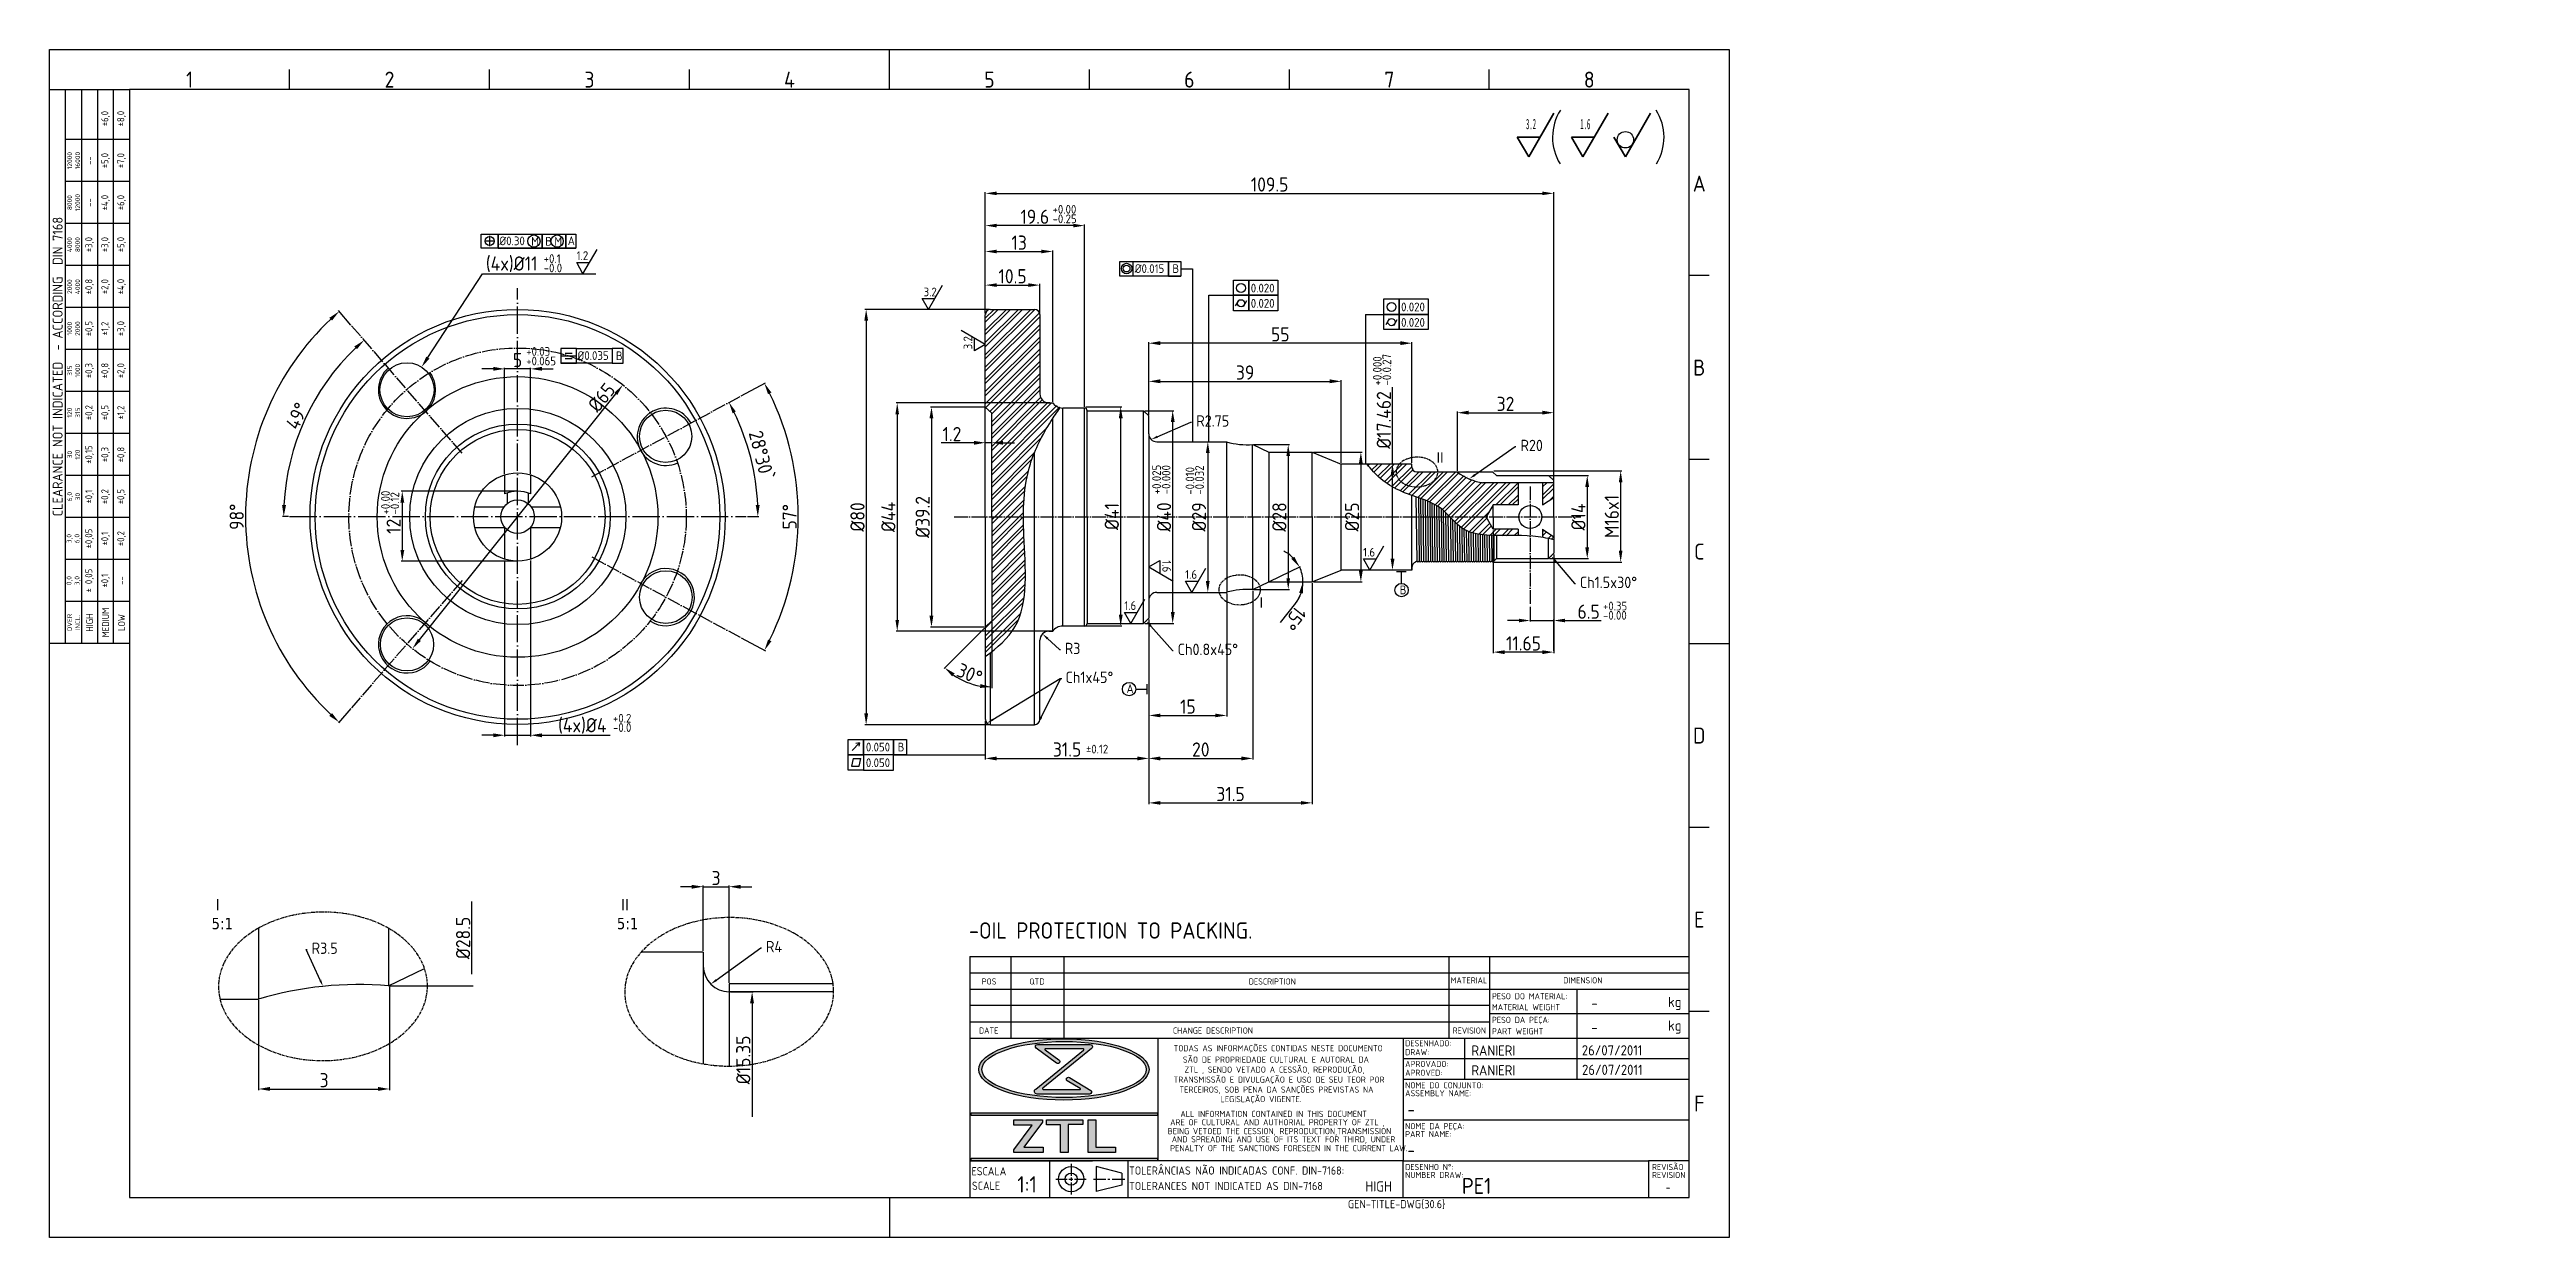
# Model space of a CAD drawing. Extents: x -1001 to 90, y -138 to 385.
import ezdxf
from ezdxf import colors
from ezdxf.entities.mleader import LeaderData, LeaderLine
from ezdxf.enums import TextEntityAlignment as Align
from ezdxf.math import Vec2, Vec3

# ---------------------------------------------------------------- set-up
doc = ezdxf.new("R2010")
doc.units = 0
doc.header["$LTSCALE"] = 0.5
for name, pattern in [('ACAD_ISO04W100', [30, 24, -3, 0, -3]), ('AM_ISO02W050', [7.5, 6, -1.5]), ('CENTER', [2, 1.25, -0.25, 0.25, -0.25])]:
    doc.linetypes.add(name, pattern=pattern)
doc.layers.get('0').update_dxf_attribs({"linetype": 'CONTINUOUS'})
doc.layers.get('Defpoints').update_dxf_attribs({"linetype": 'CONTINUOUS'})
for name, color, linetype, lineweight in [('AM_0', 7, 'CONTINUOUS', 30), ('AM_3', 6, 'AM_ISO02W050', 25), ('AM_5', 3, 'CONTINUOUS', 25), ('AM_7', 4, 'ACAD_ISO04W100', 25), ('AM_8', 1, 'CONTINUOUS', 25), ('AM_BOR', 7, 'CONTINUOUS', 50), ('CAXA4', 3, 'CONTINUOUS', 25)]:
    doc.layers.add(name, color=color, linetype=linetype, lineweight=lineweight)
doc.layers.add('图层1', color=1, linetype='CENTER')
doc.styles.add('ACISOTS', font='isocp.shx', dxfattribs={"height": 1})
doc.styles.get("Standard").update_dxf_attribs({"font": 'ISOCP.SHX'})
doc.styles.add('UserTxtStyle3', font='', dxfattribs={"width": 0.4})
doc.styles.get('UserTxtStyle3').set_extended_font_data('FangSong_GB2312')
doc.dimstyles.new('AM_ISO', dxfattribs={"dimtxt": 3.5, "dimasz": 2.5, "dimexe": 1, "dimexo": 1, "dimgap": 1.5, "dimtad": 1, "dimdsep": 46, "dimtxsty": 'Standard', "dimcen": 0, "dimclrd": 256, "dimclre": 256, "dimclrt": 2, "dimadec": 0, "dimazin": 2, "dimtp": 0.1, "dimtm": 0.1, "dimtfac": 0.71, "dimtdec": 3, "dimtmove": 0, "dimatfit": 3, "dimfxl": 1, "dimlwd": -1, "dimlwe": -1, "dimarcsym": 0})
doc.dimstyles.new('AM_ISO$3', dxfattribs={"dimtxt": 3.5, "dimasz": 2.5, "dimexe": 1, "dimexo": 1, "dimgap": 1.5, "dimtad": 1, "dimtoh": 1, "dimdsep": 46, "dimtxsty": 'Standard', "dimcen": 0, "dimclrd": 256, "dimclre": 256, "dimclrt": 2, "dimadec": 0, "dimazin": 2, "dimtp": 0.1, "dimtm": 0.1, "dimtfac": 0.71, "dimtdec": 3, "dimtofl": 0, "dimtmove": 0, "dimatfit": 0, "dimfxl": 1, "dimlwd": -1, "dimlwe": -1, "dimarcsym": 0})
pattern_1 = [(45, (-1480.742, 107.482), (-2.694077, 2.694077), []), (45, (-1478.946, 107.482), (-2.694077, 2.694077), [])]

msp = doc.modelspace()

# ---------------------------------------------------------------- texts
at = {"layer": 'AM_5', "char_height": 3.85, "attachment_point": 1}
for s, insert in [('+0.00', (-558.9, 316.8)), ('-0.25', (-558.9, 312.6)), ('%%C0.30', (-802.5, 302.9)), ('M', (-788.5, 302.7)), ('+0.1', (-783, 295.1)), ('B', (-782.3, 302.7)), ('M', (-778.3, 302.7)), ('A', (-772.4, 303)), ('1.2', (-768.5, 296.4)), ('-0.0', (-783, 291)), ('%%C0.015', (-522.7, 290.7)), ('B', (-506.1, 290.7)), ('3.2', (-615.7, 280.4)), ('0.020', (-471.6, 282.1)), ('0.020', (-471.6, 275.4)), ('0.020', (-405.4, 273.8)), ('0.020', (-405.4, 267)), ('+0.03', (-790.7, 254.2)), ('%%C0.035', (-768.1, 252.4)), ('B', (-751.2, 252.3)), ('+0.065', (-790.7, 250)), ('1.6', (-422.1, 165.8)), ('1.6', (-500.5, 156)), ('1.6', (-527.3, 142.3)), ('B', (-406, 149.2)), ('+0.35', (-316.5, 142.1)), ('-0.00', (-316.5, 138)), ('A', (-526.3, 105.7)), ('+0.2', (-752.5, 92.7)), ('-0.0', (-752.5, 88.6)), ('0.050', (-641.1, 80)), ('B', (-627.1, 80)), ('%%P0.12', (-544.2, 79.1)), ('0.050', (-641.1, 73.1))]:
    msp.add_mtext_dynamic_manual_height_columns(s, width=5.488, gutter_width=10, heights=[0], dxfattribs=dict(at, insert=insert))
for s, insert, rotation in [('3.2', (-598.1, 253.2), 90), ('-0.0.27', (-413.6, 237.3), 90), ('+0.000', (-417.8, 237.3), 90), ('+0.025', (-515, 189.4), 90), ('-0.000', (-510.8, 189.4), 90), ('-0.010', (-500.3, 189.2), 90), ('-0.032', (-496.1, 189.2), 90), ('+0.00', (-854.6, 180.5), 90), ('-0.12', (-850.5, 180.5), 90), ('1.6', (-506.7, 160.3), 270)]:
    msp.add_mtext_dynamic_manual_height_columns(s, width=5.488, gutter_width=10, heights=[0], dxfattribs=dict(at, insert=insert, rotation=rotation))
at = {"layer": 'AM_5', "lineweight": 25, "attachment_point": 1}
for s, insert, char_height in [('{\\fTahoma|b0|i0|c0|p34;II}', (-389.8, 207.8), 4.5), ('{\\fTahoma|b0|i0|c0|p34;I}', (-467.7, 144), 4.5), ('{\\fTahoma|b0|i0|c0|p34; I\\P5:1}', (-929.3, 11.2), 5), ('{\\fTahoma|b0|i0|c0|p34; II\\P5:1}', (-750.8, 11.2), 5)]:
    msp.add_mtext_dynamic_manual_height_columns(s, width=7.433, gutter_width=10, heights=[0], dxfattribs=dict(at, insert=insert, char_height=char_height))
at = {"layer": 'AM_5', "lineweight": 25, "char_height": 6.25, "attachment_point": 5, "rotation": 90}
for s, insert in [('%%C28.5', (-818.5, -6)), ('%%C15.35', (-695.1, -59.7))]:
    msp.add_mtext(s, dxfattribs=dict(at, insert=insert))
at = {"layer": 'AM_8'}
msp.add_text('-OIL PROTECTION TO PACKING.', height=7.2, dxfattribs=at).set_placement((-595.7, -6.3))
at = {"layer": 'AM_8', "color": 135}
for s, height, p in [('POS', 2.7, (-590.1, -26.5)), ('QTD', 2.7, (-569.1, -26.5)), ('                    DESCRIPTION', 2.7, (-505.9, -26.5)), ('MATERIAL', 2.7, (-383.6, -26)), ('PESO DO MATERIAL:', 2.7, (-365.4, -33)), ('DIMENSION', 2.7, (-334, -26)), ('kg', 4.5, (-287.8, -36.4)), ('MATERIAL WEIGHT', 2.7, (-365.4, -37.8)), ('PESO DA PEÇA:', 2.7, (-365.4, -43.4)), ('kg', 4.5, (-287.8, -46.8)), ('DATE', 2.7, (-591.3, -48.1)), ('CHANGE DESCRIPTION', 2.7, (-505.9, -48.1)), ('TODAS AS INFORMAÇÕES CONTIDAS NESTE DOCUMENTO', 2.7, (-505.6, -55.9)), ('DESENHADO:', 2.7, (-403.6, -53.7)), ('REVISION', 2.7, (-382.7, -48.1)), ('PART WEIGHT', 2.7, (-365.4, -48.4)), ('SÃO DE PROPRIEDADE CULTURAL E AUTORAL DA', 2.7, (-501.5, -60.9)), ('ZTL , SENDO VETADO A CESSÃO, REPRODUÇÃO,', 2.7, (-500.8, -65.3)), ('APROVADO:', 2.7, (-403.6, -62.8)), ('APROVED:', 2.7, (-403.6, -66.7)), ('DRAW:', 2.7, (-403.6, -57.6)), ('TRANSMISSÃO E DIVULGAÇÃO E USO DE SEU TEOR POR', 2.7, (-505.6, -69.7)), ('TERCEIROS, SOB PENA DA SANÇÕES PREVISTAS NA', 2.7, (-503, -74.1)), ('LEGISLAÇÃO VIGENTE.', 2.7, (-484.9, -78.3)), ('ASSEMBLY NAME:', 2.7, (-403.6, -75.7)), ('NOME DO CONJUNTO:', 2.7, (-403.6, -72.2)), ('ARE OF CULTURAL AND AUTHORIAL PROPERTY OF ZTL ,', 2.7, (-507.1, -88.5)), ('ALL INFORMATION CONTAINED IN THIS DOCUMENT', 2.7, (-502.6, -84.8)), ('BEING VETOED THE CESSION, REPRODUCTION,TRANSMISSION', 2.7, (-508.2, -92.4)), ('AND SPREADING AND USE OF ITS TEXT FOR THIRD, UNDER', 2.7, (-506.4, -96)), ('NOME DA PEÇA:', 2.7, (-403.6, -90.2)), ('PART NAME:', 2.7, (-403.6, -93.7)), ('ESCALA', 3.6, (-594.6, -110.5)), ('TOLERÂNCIAS NÃO INDICADAS CONF. DIN-7168:', 3.6, (-525.2, -110.2)), ('DESENHO N%%d:', 2.7, (-403.6, -108.2)), ('NUMBER DRAW:', 2.7, (-403.6, -111.7)), ('REVISÃO', 2.7, (-294.9, -108.2)), ('REVISION', 2.7, (-294.9, -111.7)), ('SCALE', 3.6, (-594.4, -116.9)), ('1:1', 7.2, (-574.4, -118.1)), ('TOLERANCES NOT INDICATED AS DIN-7168', 3.6, (-525.2, -117))]:
    msp.add_text(s, height=height, dxfattribs=at).set_placement(p)
at = {"layer": 'AM_8', "color": 135, "width": 0.95}
msp.add_text('PENALTY OF THE SANCTIONS FORESEEN IN THE CURRENT LAW.', height=2.7, dxfattribs=at).set_placement((-507.1, -99.9))
at = {"layer": 'AM_8', "color": 135}
for p in [(-321.6, -34.7), (-321.6, -45.4)]:
    msp.add_attdef('-', text='', height=4.5, dxfattribs=at).set_placement(p, align=Align.MIDDLE_LEFT)
for tag, p, height in [('RANIERI', (-374.4, -57.8), 4.5), ('26/07/2011', (-325.8, -57.7), 4.5), ('RANIERI', (-374.4, -66.5), 4.5), ('26/07/2011', (-325.7, -66.3), 4.5), ('-', (-402.6, -84.2), 5.4), ('-', (-402.6, -102.1), 5.4), ('PE1', (-378.6, -118.7), 7.04)]:
    msp.add_attdef(tag, p, '', height=height, dxfattribs=at)
for tag, height, p in [('HIGH', 4.5, (-415.3, -115.4)), ('-', 3.52, (-287.8, -115.8))]:
    msp.add_attdef(tag, text='', height=height, dxfattribs=at).set_placement(p, align=Align.MIDDLE_CENTER)
at = {"layer": 'AM_8', "color": 135, "style": 'ACISOTS'}
msp.add_attdef('GEN-TITLE-DWG{30.6}', (-428.8, -125), '', height=3.6, dxfattribs=at)
at = {"layer": 'CAXA4', "color": 0, "linetype": 'Continuous', "lineweight": 25, "char_height": 4.53, "attachment_point": 1, "style": 'UserTxtStyle3'}
for s, insert in [('3.2', (-350.4, 354.7)), ('\\fFangSong_GB2312|b0|i0|p34;1.6', (-326.5, 354.7))]:
    msp.add_mtext(s, dxfattribs=dict(at, insert=insert))

# ---------------------------------------------------------------- blocks, each defined once
blk = doc.blocks.new('A3 ZTL')
for p, q in [((19.57, 280.82), (19.57, 9.78)), ((401.17, 280.82), (19.57, 280.82)), ((401.17, 9.78), (401.17, 280.82)), ((19.57, 9.78), (401.17, 9.78))]:
    blk.add_line(p, q)
at = {"layer": 'AM_BOR', "color": 135, "lineweight": 25}
for p, q in [((0, 0), (0, 290.61)), ((0, 290.61), (410.96, 290.61)), ((58.71, 280.82), (58.71, 285.71)), ((107.63, 280.82), (107.63, 285.71)), ((156.56, 280.82), (156.56, 285.71)), ((205.48, 280.82), (205.48, 290.61)), ((254.4, 280.82), (254.4, 285.71)), ((303.33, 280.82), (303.33, 285.71)), ((352.25, 280.82), (352.25, 285.71)), ((410.96, 290.61), (410.96, 0)), ((3.91, 145.3), (3.91, 280.82)), ((7.83, 280.82), (7.83, 145.3)), ((11.74, 280.82), (11.74, 145.3)), ((15.66, 145.3), (15.66, 280.82)), ((19.57, 268.59), (3.91, 268.59)), ((19.57, 258.32), (3.91, 258.32)), ((19.57, 248.04), (3.91, 248.04)), ((19.57, 237.77), (3.91, 237.77)), ((406.07, 235.32), (401.17, 235.32)), ((19.57, 227.5), (3.91, 227.5)), ((19.57, 217.22), (3.91, 217.22)), ((19.57, 206.95), (3.91, 206.95)), ((19.57, 196.67), (3.91, 196.67)), ((406.07, 190.31), (401.17, 190.31)), ((19.57, 186.4), (3.91, 186.4)), ((19.57, 176.13), (3.91, 176.13)), ((19.57, 165.85), (3.91, 165.85)), ((19.57, 155.58), (3.91, 155.58)), ((401.17, 145.3), (410.96, 145.3)), ((406.07, 100.29), (401.17, 100.29)), ((406.07, 55.28), (401.17, 55.28)), ((205.48, 9.78), (205.48, 0)), ((410.96, 0), (0, 0))]:
    blk.add_line(p, q, dxfattribs=at)
blk.add_lwpolyline([(19.57, 145.3), (0, 145.3), (0, 280.82), (19.57, 280.82)], close=True, dxfattribs=at)
at = {"layer": 'AM_BOR', "color": 135, "lineweight": 25, "style": 'ACISOTS'}
for s, p in [('1', (34.25, 283.27)), ('2', (83.17, 283.27)), ('3', (132.09, 283.27)), ('4', (181.02, 283.27)), ('5', (229.94, 283.27)), ('6', (278.86, 283.27)), ('7', (327.79, 283.27)), ('8', (376.71, 283.27)), ('A', (403.62, 257.83)), ('B', (403.62, 212.82)), ('C', (403.62, 167.81)), ('D', (403.62, 122.8)), ('E', (403.62, 77.79)), ('F', (403.62, 32.78))]:
    blk.add_text(s, height=3.91, dxfattribs=at).set_placement(p, align=Align.MIDDLE)
at = {"layer": 'AM_BOR', "color": 135, "lineweight": 25, "attachment_point": 5, "rotation": 90}
for s, insert, char_height, width in [('±6,0', (13.7, 273.73), 1.712, 10.274), ('±8,0', (17.61, 273.73), 1.712, 10.274), ('12000\\P16000', (5.87, 263.45), 1.174, 10.274), ('--', (9.78, 263.45), 1.712, 10.274), ('±5,0', (13.7, 263.45), 1.712, 10.274), ('±7,0', (17.61, 263.45), 1.712, 10.274), ('8000\\P12000', (5.87, 253.18), 1.174, 10.274), ('±4,0', (13.7, 253.18), 1.712, 10.274), ('±6,0', (17.61, 253.18), 1.712, 10.274), ('{\\Fisocp.shx|c0;CLEARANCE NOT INDICATED  - ACCORDING  DIN 7168}', (1.96, 213.06), 2.4462, 135.5186), ('--', (9.78, 253.18), 1.712, 10.274), ('4000\\P8000', (5.87, 242.91), 1.174, 10.274), ('±3,0', (9.78, 242.91), 1.712, 10.274), ('±3,0', (13.7, 242.91), 1.712, 10.274), ('±5,0', (17.61, 242.91), 1.712, 10.274), ('2000\\P4000', (5.87, 232.63), 1.174, 10.274), ('±0,8', (9.78, 232.63), 1.712, 10.274), ('±2,0', (13.7, 232.63), 1.712, 10.274), ('±4,0', (17.61, 232.63), 1.712, 10.274), ('1000\\P2000', (5.87, 222.36), 1.174, 10.274), ('±0,5', (9.78, 222.36), 1.712, 10.274), ('±1,2', (13.7, 222.36), 1.712, 10.274), ('±3,0', (17.61, 222.36), 1.712, 10.274), ('315\\P1000', (5.87, 212.08), 1.174, 10.274), ('±0,3', (9.78, 212.08), 1.712, 10.274), ('±0,8', (13.7, 212.08), 1.712, 10.274), ('±2,0', (17.61, 212.08), 1.712, 10.274), ('120\\P315', (5.87, 201.81), 1.174, 10.274), ('±0,2', (9.78, 201.81), 1.712, 10.274), ('±0,5', (13.7, 201.81), 1.712, 10.274), ('±1,2', (17.61, 201.81), 1.712, 10.274), ('30\\P120', (5.87, 191.54), 1.174, 10.274), ('±0,15', (9.78, 191.54), 1.712, 10.274), ('±0,3', (13.7, 191.54), 1.712, 10.274), ('±0,8', (17.61, 191.54), 1.712, 10.274), ('6,0\\P30', (5.87, 181.26), 1.174, 10.274), ('±0,1', (9.78, 181.26), 1.712, 10.274), ('±0,2', (13.7, 181.26), 1.712, 10.274), ('±0,5', (17.61, 181.26), 1.712, 10.274), ('3,0\\P6,0', (5.87, 170.99), 1.174, 10.274), ('±0,05', (9.78, 170.99), 1.712, 10.274), ('±0,1', (13.7, 170.99), 1.712, 10.274), ('±0,2', (17.61, 170.99), 1.712, 10.274), ('0,0\\P3,0', (5.87, 160.71), 1.174, 10.274), ('± 0,05', (9.78, 160.71), 1.712, 10.274), ('\\pt4.69206;±0,1', (13.7, 160.71), 1.7123, 10.274), ('--', (17.61, 160.71), 1.712, 10.274), ('{\\Fisocp.shx|c0;OVER\\PINCL.}', (5.87, 150.44), 1.1742, 10.274), ('HIGH', (9.78, 150.44), 1.712, 10.274), ('MEDIUM', (13.7, 150.44), 1.712, 10.274), ('LOW', (17.61, 150.44), 1.712, 10.274)]:
    blk.add_mtext(s, dxfattribs=dict(at, insert=insert, char_height=char_height, width=width))
blk = doc.blocks.new('*D31')
at = {"layer": 'AM_5'}
for p, q in [((-589, 227.8), (-612.7, 227.8)), ((-612.2, 222.8), (-612.2, 135.9)), ((-589, 130.9), (-612.7, 130.9))]:
    blk.add_line(p, q, dxfattribs=at)
at = {"layer": 'AM_5', "lineweight": 25}
for points in [[(-613.1, 222.8), (-611.4, 222.8), (-612.2, 227.8)], [(-613.1, 135.9), (-611.4, 135.9), (-612.2, 130.9)]]:
    blk.add_solid(points, dxfattribs=at)
at = {"layer": 'Defpoints', "color": 0, "lineweight": 25}
for p in [(-588.5, 227.8), (-612.2, 130.9), (-588.5, 130.9)]:
    blk.add_point(p, dxfattribs=at)
at = {"layer": 'AM_5', "lineweight": 25, "insert": (-616.1, 179.4), "char_height": 6.25, "attachment_point": 5, "rotation": 90}
blk.add_mtext('%%C39.2', dxfattribs=at)
blk = doc.blocks.new('*D32')
at = {"layer": 'AM_5'}
for p, q in [((-593.5, 212.1), (-607.9, 212.1)), ((-588.5, 179.9), (-588.5, 212.6)), ((-585.7, 212.1), (-588.5, 212.1)), ((-585.7, 202.7), (-585.7, 212.6)), ((-580.7, 212.1), (-575.7, 212.1))]:
    blk.add_line(p, q, dxfattribs=at)
at = {"layer": 'AM_5', "lineweight": 25}
for points in [[(-593.5, 212.9), (-593.5, 211.2), (-588.5, 212.1)], [(-580.7, 212.9), (-580.7, 211.2), (-585.7, 212.1)]]:
    blk.add_solid(points, dxfattribs=at)
at = {"layer": 'Defpoints', "color": 0, "lineweight": 25}
for p in [(-588.5, 212.1), (-585.7, 202.2), (-588.5, 179.4)]:
    blk.add_point(p, dxfattribs=at)
at = {"layer": 'AM_5', "lineweight": 25, "insert": (-603.2, 215.9), "char_height": 6.25, "attachment_point": 5}
blk.add_mtext('1.2', dxfattribs=at)
blk = doc.blocks.new('*D33')
at = {"layer": 'AM_5'}
for p, q in [((-586.7, 270.8), (-641.5, 270.8)), ((-641, 265.8), (-641, 92.9)), ((-586.7, 87.9), (-641.5, 87.9))]:
    blk.add_line(p, q, dxfattribs=at)
at = {"layer": 'AM_5', "lineweight": 25}
for points in [[(-641.8, 265.8), (-640.1, 265.8), (-641, 270.8)], [(-641.8, 92.9), (-640.1, 92.9), (-641, 87.9)]]:
    blk.add_solid(points, dxfattribs=at)
at = {"layer": 'Defpoints', "color": 0, "lineweight": 25}
for p in [(-586.2, 270.8), (-641, 87.9), (-586.2, 87.9)]:
    blk.add_point(p, dxfattribs=at)
at = {"layer": 'AM_5', "lineweight": 25, "insert": (-644.8, 179.4), "char_height": 6.25, "attachment_point": 5, "rotation": 90}
blk.add_mtext('%%c80', dxfattribs=at)
blk = doc.blocks.new('*D34')
at = {"layer": 'AM_5'}
for p, q in [((-588.5, 269), (-588.5, 282)), ((-583.5, 281.5), (-569.5, 281.5)), ((-564.5, 269), (-564.5, 282))]:
    blk.add_line(p, q, dxfattribs=at)
at = {"layer": 'AM_5', "lineweight": 25}
for points in [[(-583.5, 282.3), (-583.5, 280.7), (-588.5, 281.5)], [(-569.5, 282.3), (-569.5, 280.7), (-564.5, 281.5)]]:
    blk.add_solid(points, dxfattribs=at)
at = {"layer": 'Defpoints', "color": 0, "lineweight": 25}
for p in [(-564.5, 281.5), (-588.5, 268.5), (-564.5, 268.5)]:
    blk.add_point(p, dxfattribs=at)
at = {"layer": 'AM_5', "lineweight": 25, "insert": (-576.5, 285.4), "char_height": 6.25, "attachment_point": 5}
blk.add_mtext('10.5', dxfattribs=at)
blk = doc.blocks.new('*D35')
at = {"layer": 'AM_5'}
for p, q in [((-588.5, 269), (-588.5, 296.8)), ((-583.5, 296.3), (-563.8, 296.3)), ((-558.8, 230.1), (-558.8, 296.8))]:
    blk.add_line(p, q, dxfattribs=at)
at = {"layer": 'AM_5', "lineweight": 25}
for points in [[(-583.5, 297.1), (-583.5, 295.5), (-588.5, 296.3)], [(-563.8, 297.1), (-563.8, 295.5), (-558.8, 296.3)]]:
    blk.add_solid(points, dxfattribs=at)
at = {"layer": 'Defpoints', "color": 0, "lineweight": 25}
for p in [(-558.8, 296.3), (-588.5, 268.5), (-558.8, 229.6)]:
    blk.add_point(p, dxfattribs=at)
at = {"layer": 'AM_5', "lineweight": 25, "insert": (-573.6, 300.2), "char_height": 6.25, "attachment_point": 5}
blk.add_mtext('13', dxfattribs=at)
blk = doc.blocks.new('*D36')
at = {"layer": 'AM_5'}
for p, q in [((-588.5, 269.5), (-588.5, 308.2)), ((-549.8, 307.7), (-583.5, 307.7)), ((-544.8, 227.9), (-544.8, 308.2))]:
    blk.add_line(p, q, dxfattribs=at)
at = {"layer": 'AM_5', "lineweight": 25}
for points in [[(-583.5, 308.5), (-583.5, 306.9), (-588.5, 307.7)], [(-549.8, 308.5), (-549.8, 306.9), (-544.8, 307.7)]]:
    blk.add_solid(points, dxfattribs=at)
at = {"layer": 'Defpoints', "color": 0, "lineweight": 25}
for p in [(-588.5, 307.7), (-588.5, 269), (-544.8, 227.4)]:
    blk.add_point(p, dxfattribs=at)
at = {"layer": 'AM_5', "lineweight": 25, "insert": (-566.7, 311.6), "char_height": 6.25, "attachment_point": 5}
blk.add_mtext('19.6', dxfattribs=at)
blk = doc.blocks.new('*D37')
at = {"layer": 'AM_5'}
for p, q in [((-588.5, 269.5), (-588.5, 322.4)), ((-583.5, 321.9), (-343.2, 321.9)), ((-338.2, 195), (-338.2, 322.4))]:
    blk.add_line(p, q, dxfattribs=at)
at = {"layer": 'AM_5', "lineweight": 25}
for points in [[(-583.5, 322.7), (-583.5, 321.1), (-588.5, 321.9)], [(-343.2, 322.7), (-343.2, 321.1), (-338.2, 321.9)]]:
    blk.add_solid(points, dxfattribs=at)
at = {"layer": 'Defpoints', "color": 0, "lineweight": 25}
for p in [(-338.2, 321.9), (-588.5, 269), (-338.2, 194.5)]:
    blk.add_point(p, dxfattribs=at)
at = {"layer": 'AM_5', "lineweight": 25, "insert": (-463.3, 325.8), "char_height": 6.25, "attachment_point": 5}
blk.add_mtext('109.5', dxfattribs=at)
blk = doc.blocks.new('*D38')
at = {"layer": 'AM_5'}
for p, q in [((-516.5, 134.3), (-516.5, 72.6)), ((-588.5, 89.7), (-588.5, 72.6)), ((-583.5, 73.1), (-521.5, 73.1))]:
    blk.add_line(p, q, dxfattribs=at)
at = {"layer": 'AM_5', "lineweight": 25}
for points in [[(-583.5, 73.9), (-583.5, 72.2), (-588.5, 73.1)], [(-521.5, 73.9), (-521.5, 72.2), (-516.5, 73.1)]]:
    blk.add_solid(points, dxfattribs=at)
at = {"layer": 'Defpoints', "color": 0, "lineweight": 25}
for p in [(-516.5, 134.8), (-588.5, 90.2), (-516.5, 73.1)]:
    blk.add_point(p, dxfattribs=at)
at = {"layer": 'AM_5', "lineweight": 25, "insert": (-552.5, 77), "char_height": 6.25, "attachment_point": 5}
blk.add_mtext('31.5', dxfattribs=at)
blk = doc.blocks.new('*D39')
at = {"layer": 'AM_5'}
for p, q in [((-470.7, 146.9), (-470.7, 72.6)), ((-511.5, 73.1), (-475.7, 73.1))]:
    blk.add_line(p, q, dxfattribs=at)
at = {"layer": 'AM_5', "lineweight": 25}
for points in [[(-511.5, 73.9), (-511.5, 72.2), (-516.5, 73.1)], [(-475.7, 73.9), (-475.7, 72.2), (-470.7, 73.1)]]:
    blk.add_solid(points, dxfattribs=at)
at = {"layer": 'Defpoints', "color": 0, "lineweight": 25}
for p in [(-470.7, 147.4), (-516.5, 73.1), (-470.7, 73.1)]:
    blk.add_point(p, dxfattribs=at)
at = {"layer": 'AM_5', "lineweight": 25, "insert": (-493.6, 77), "char_height": 6.25, "attachment_point": 5}
blk.add_mtext('20', dxfattribs=at)
blk = doc.blocks.new('*D40')
at = {"layer": 'AM_5'}
for p, q in [((-482.2, 145.7), (-482.2, 91.5)), ((-516.5, 133.8), (-516.5, 91.5)), ((-511.5, 92), (-487.2, 92))]:
    blk.add_line(p, q, dxfattribs=at)
at = {"layer": 'AM_5', "lineweight": 25}
for points in [[(-511.5, 92.8), (-511.5, 91.2), (-516.5, 92)], [(-487.2, 92.8), (-487.2, 91.2), (-482.2, 92)]]:
    blk.add_solid(points, dxfattribs=at)
at = {"layer": 'Defpoints', "color": 0, "lineweight": 25}
for p in [(-482.2, 146.2), (-516.5, 134.3), (-482.2, 92)]:
    blk.add_point(p, dxfattribs=at)
at = {"layer": 'AM_5', "lineweight": 25, "insert": (-499.3, 95.9), "char_height": 6.25, "attachment_point": 5}
blk.add_mtext('15', dxfattribs=at)
blk = doc.blocks.new('*D41')
at = {"layer": 'AM_5'}
for p, q in [((-444.5, 150.3), (-444.5, 53)), ((-516.5, 72.6), (-516.5, 53)), ((-511.5, 53.5), (-449.5, 53.5))]:
    blk.add_line(p, q, dxfattribs=at)
at = {"layer": 'AM_5', "lineweight": 25}
for points in [[(-511.5, 54.3), (-511.5, 52.7), (-516.5, 53.5)], [(-449.5, 54.3), (-449.5, 52.7), (-444.5, 53.5)]]:
    blk.add_solid(points, dxfattribs=at)
at = {"layer": 'Defpoints', "color": 0, "lineweight": 25}
for p in [(-444.5, 150.8), (-516.5, 73.1), (-444.5, 53.5)]:
    blk.add_point(p, dxfattribs=at)
at = {"layer": 'AM_5', "lineweight": 25, "insert": (-480.5, 57.4), "char_height": 6.25, "attachment_point": 5}
blk.add_mtext('31.5', dxfattribs=at)
blk = doc.blocks.new('*D42')
at = {"layer": 'AM_5'}
for p, q in [((-364.8, 173.5), (-364.8, 119.4)), ((-338.2, 162.9), (-338.2, 119.4)), ((-343.2, 119.9), (-359.8, 119.9))]:
    blk.add_line(p, q, dxfattribs=at)
at = {"layer": 'AM_5', "lineweight": 25}
for points in [[(-359.8, 120.7), (-359.8, 119), (-364.8, 119.9)], [(-343.2, 120.7), (-343.2, 119), (-338.2, 119.9)]]:
    blk.add_solid(points, dxfattribs=at)
at = {"layer": 'Defpoints', "color": 0, "lineweight": 25}
for p in [(-364.8, 174), (-338.2, 163.4), (-364.8, 119.9)]:
    blk.add_point(p, dxfattribs=at)
at = {"layer": 'AM_5', "lineweight": 25, "insert": (-351.5, 123.7), "char_height": 6.25, "attachment_point": 5}
blk.add_mtext('11.65', dxfattribs=at)
blk = doc.blocks.new('*D43')
at = {"layer": 'AM_5'}
for p, q in [((-380.6, 199.7), (-380.6, 225.8)), ((-375.6, 225.3), (-343.2, 225.3)), ((-338.2, 195.9), (-338.2, 225.8))]:
    blk.add_line(p, q, dxfattribs=at)
at = {"layer": 'AM_5', "lineweight": 25}
for points in [[(-375.6, 226.2), (-375.6, 224.5), (-380.6, 225.3)], [(-343.2, 226.2), (-343.2, 224.5), (-338.2, 225.3)]]:
    blk.add_solid(points, dxfattribs=at)
at = {"layer": 'Defpoints', "color": 0, "lineweight": 25}
for p in [(-338.2, 225.3), (-380.6, 199.2), (-338.2, 195.4)]:
    blk.add_point(p, dxfattribs=at)
at = {"layer": 'AM_5', "lineweight": 25, "insert": (-359.4, 229.2), "char_height": 6.25, "attachment_point": 5}
blk.add_mtext('32', dxfattribs=at)
blk = doc.blocks.new('*D44')
at = {"layer": 'AM_5'}
for p, q in [((-516.5, 224.4), (-516.5, 239.6)), ((-511.5, 239.1), (-436.8, 239.1)), ((-431.8, 203.2), (-431.8, 239.6))]:
    blk.add_line(p, q, dxfattribs=at)
at = {"layer": 'AM_5', "lineweight": 25}
for points in [[(-511.5, 240), (-511.5, 238.3), (-516.5, 239.1)], [(-436.8, 240), (-436.8, 238.3), (-431.8, 239.1)]]:
    blk.add_solid(points, dxfattribs=at)
at = {"layer": 'Defpoints', "color": 0, "lineweight": 25}
for p in [(-431.8, 239.1), (-516.5, 223.9), (-431.8, 202.7)]:
    blk.add_point(p, dxfattribs=at)
at = {"layer": 'AM_5', "lineweight": 25, "insert": (-474.1, 243), "char_height": 6.25, "attachment_point": 5}
blk.add_mtext('39', dxfattribs=at)
blk = doc.blocks.new('*D45')
at = {"layer": 'AM_5'}
for p, q in [((-516.5, 224.9), (-516.5, 256.4)), ((-405.7, 255.9), (-511.5, 255.9)), ((-400.7, 203.2), (-400.7, 256.4))]:
    blk.add_line(p, q, dxfattribs=at)
at = {"layer": 'AM_5', "lineweight": 25}
for points in [[(-511.5, 256.8), (-511.5, 255.1), (-516.5, 255.9)], [(-405.7, 256.8), (-405.7, 255.1), (-400.7, 255.9)]]:
    blk.add_solid(points, dxfattribs=at)
at = {"layer": 'Defpoints', "color": 0, "lineweight": 25}
for p in [(-516.5, 255.9), (-516.5, 224.4), (-400.7, 202.7)]:
    blk.add_point(p, dxfattribs=at)
at = {"layer": 'AM_5', "lineweight": 25, "insert": (-458.6, 259.8), "char_height": 6.25, "attachment_point": 5}
blk.add_mtext('55', dxfattribs=at)
blk = doc.blocks.new('*D46')
at = {"layer": 'AM_5'}
for p, q in [((-560.1, 229.6), (-627.8, 229.6)), ((-627.3, 224.6), (-627.3, 134.1)), ((-559.3, 129.1), (-627.8, 129.1))]:
    blk.add_line(p, q, dxfattribs=at)
at = {"layer": 'AM_5', "lineweight": 25}
for points in [[(-628.1, 224.6), (-626.5, 224.6), (-627.3, 229.6)], [(-628.1, 134.1), (-626.5, 134.1), (-627.3, 129.1)]]:
    blk.add_solid(points, dxfattribs=at)
at = {"layer": 'Defpoints', "color": 0, "lineweight": 25}
for p in [(-559.6, 229.6), (-627.3, 129.1), (-558.8, 129.1)]:
    blk.add_point(p, dxfattribs=at)
at = {"layer": 'AM_5', "lineweight": 25, "insert": (-631.2, 179.4), "char_height": 6.25, "attachment_point": 5, "rotation": 90}
blk.add_mtext('%%c44', dxfattribs=at)
blk = doc.blocks.new('*D47')
at = {"layer": 'AM_5'}
for p, q in [((-544.3, 227.9), (-528.4, 227.9)), ((-528.9, 222.9), (-528.9, 136.4)), ((-544.3, 131.4), (-528.4, 131.4))]:
    blk.add_line(p, q, dxfattribs=at)
at = {"layer": 'AM_5', "lineweight": 25}
for points in [[(-529.7, 222.9), (-528, 222.9), (-528.9, 227.9)], [(-529.7, 136.4), (-528, 136.4), (-528.9, 131.4)]]:
    blk.add_solid(points, dxfattribs=at)
at = {"layer": 'Defpoints', "color": 0, "lineweight": 25}
for p in [(-544.8, 227.9), (-544.8, 131.4), (-528.9, 131.4)]:
    blk.add_point(p, dxfattribs=at)
at = {"layer": 'AM_5', "lineweight": 25, "insert": (-532.8, 179.6), "char_height": 6.25, "attachment_point": 5, "rotation": 90}
blk.add_mtext('%%C41', dxfattribs=at)
blk = doc.blocks.new('*D48')
at = {"layer": 'AM_5'}
for p, q in [((-518.3, 226.2), (-505.5, 226.2)), ((-506, 221.2), (-506, 137.5)), ((-518.3, 132.5), (-505.5, 132.5))]:
    blk.add_line(p, q, dxfattribs=at)
at = {"layer": 'AM_5', "lineweight": 25}
for points in [[(-506.8, 221.2), (-505.1, 221.2), (-506, 226.2)], [(-506.8, 137.5), (-505.1, 137.5), (-506, 132.5)]]:
    blk.add_solid(points, dxfattribs=at)
at = {"layer": 'Defpoints', "color": 0, "lineweight": 25}
for p in [(-518.8, 226.2), (-518.8, 132.5), (-506, 132.5)]:
    blk.add_point(p, dxfattribs=at)
at = {"layer": 'AM_5', "lineweight": 25, "insert": (-509.8, 179.4), "char_height": 6.25, "attachment_point": 5, "rotation": 90}
blk.add_mtext('%%C40', dxfattribs=at)
blk = doc.blocks.new('*D49')
at = {"layer": 'AM_5'}
for p, q in [((-498.8, 212.5), (-490, 212.5)), ((-490.5, 207.5), (-490.5, 151.2)), ((-498.8, 146.2), (-490, 146.2))]:
    blk.add_line(p, q, dxfattribs=at)
at = {"layer": 'AM_5', "lineweight": 25}
for points in [[(-491.4, 207.5), (-489.7, 207.5), (-490.5, 212.5)], [(-491.4, 151.2), (-489.7, 151.2), (-490.5, 146.2)]]:
    blk.add_solid(points, dxfattribs=at)
at = {"layer": 'Defpoints', "color": 0, "lineweight": 25}
for p in [(-499.3, 212.5), (-499.3, 146.2), (-490.5, 146.2)]:
    blk.add_point(p, dxfattribs=at)
at = {"layer": 'AM_5', "lineweight": 25, "insert": (-494.4, 179.4), "char_height": 6.25, "attachment_point": 5, "rotation": 90}
blk.add_mtext('%%C29', dxfattribs=at)
blk = doc.blocks.new('*D50')
at = {"layer": 'AM_5'}
for p, q in [((-470.3, 211.3), (-454.6, 211.3)), ((-455.1, 206.3), (-455.1, 152.4)), ((-470.3, 147.4), (-454.6, 147.4))]:
    blk.add_line(p, q, dxfattribs=at)
at = {"layer": 'AM_5', "lineweight": 25}
for points in [[(-455.9, 206.3), (-454.3, 206.3), (-455.1, 211.3)], [(-455.9, 152.4), (-454.3, 152.4), (-455.1, 147.4)]]:
    blk.add_solid(points, dxfattribs=at)
at = {"layer": 'Defpoints', "color": 0, "lineweight": 25}
for p in [(-470.8, 211.3), (-470.8, 147.4), (-455.1, 147.4)]:
    blk.add_point(p, dxfattribs=at)
at = {"layer": 'AM_5', "lineweight": 25, "insert": (-459, 179.4), "char_height": 6.25, "attachment_point": 5, "rotation": 90}
blk.add_mtext('%%C28', dxfattribs=at)
blk = doc.blocks.new('*D51')
at = {"layer": 'AM_5'}
for p, q in [((-444, 207.9), (-422.6, 207.9)), ((-423.1, 202.9), (-423.1, 155.8)), ((-444, 150.8), (-422.6, 150.8))]:
    blk.add_line(p, q, dxfattribs=at)
at = {"layer": 'AM_5', "lineweight": 25}
for points in [[(-424, 202.9), (-422.3, 202.9), (-423.1, 207.9)], [(-424, 155.8), (-422.3, 155.8), (-423.1, 150.8)]]:
    blk.add_solid(points, dxfattribs=at)
at = {"layer": 'Defpoints', "color": 0, "lineweight": 25}
for p in [(-444.5, 207.9), (-444.5, 150.8), (-423.1, 150.8)]:
    blk.add_point(p, dxfattribs=at)
at = {"layer": 'AM_5', "lineweight": 25, "insert": (-427, 179.4), "char_height": 6.25, "attachment_point": 5, "rotation": 90}
blk.add_mtext('%%C25', dxfattribs=at)
blk = doc.blocks.new('*D52')
at = {"layer": 'AM_5'}
for p, q in [((-409.2, 202.7), (-409.2, 236.5)), ((-401.2, 202.7), (-409.7, 202.7)), ((-409.2, 161), (-409.2, 197.7)), ((-401.2, 156), (-409.7, 156))]:
    blk.add_line(p, q, dxfattribs=at)
at = {"layer": 'AM_5', "lineweight": 25}
for points in [[(-410, 197.7), (-408.3, 197.7), (-409.2, 202.7)], [(-410, 161), (-408.3, 161), (-409.2, 156)]]:
    blk.add_solid(points, dxfattribs=at)
at = {"layer": 'Defpoints', "color": 0, "lineweight": 25}
for p in [(-400.7, 202.7), (-409.2, 156), (-400.7, 156)]:
    blk.add_point(p, dxfattribs=at)
at = {"layer": 'AM_5', "lineweight": 25, "insert": (-413, 222.1), "char_height": 6.25, "attachment_point": 5, "rotation": 90}
blk.add_mtext('%%C17.462', dxfattribs=at)
blk = doc.blocks.new('*D53')
at = {"layer": 'AM_5'}
for p, q in [((-364.5, 199.7), (-308.2, 199.7)), ((-308.7, 194.7), (-308.7, 164.5)), ((-364.5, 159.5), (-308.2, 159.5))]:
    blk.add_line(p, q, dxfattribs=at)
at = {"layer": 'AM_5', "lineweight": 25}
for points in [[(-309.5, 194.7), (-307.9, 194.7), (-308.7, 199.7)], [(-309.5, 164.5), (-307.9, 164.5), (-308.7, 159.5)]]:
    blk.add_solid(points, dxfattribs=at)
at = {"layer": 'Defpoints', "color": 0, "lineweight": 25}
for p in [(-365, 199.7), (-365, 159.5), (-308.7, 159.5)]:
    blk.add_point(p, dxfattribs=at)
at = {"layer": 'AM_5', "lineweight": 25, "insert": (-312.6, 179.6), "char_height": 6.25, "attachment_point": 5, "rotation": 90}
blk.add_mtext('M16x1', dxfattribs=at)
blk = doc.blocks.new('*D54')
at = {"layer": 'AM_5'}
for p, q in [((-340, 197.6), (-322.9, 197.6)), ((-323.4, 192.6), (-323.4, 166.1)), ((-340, 161.1), (-322.9, 161.1))]:
    blk.add_line(p, q, dxfattribs=at)
at = {"layer": 'AM_5', "lineweight": 25}
for points in [[(-324.3, 192.6), (-322.6, 192.6), (-323.4, 197.6)], [(-324.3, 166.1), (-322.6, 166.1), (-323.4, 161.1)]]:
    blk.add_solid(points, dxfattribs=at)
at = {"layer": 'Defpoints', "color": 0, "lineweight": 25}
for p in [(-340.5, 197.6), (-340.5, 161.1), (-323.4, 161.1)]:
    blk.add_point(p, dxfattribs=at)
at = {"layer": 'AM_5', "lineweight": 25, "insert": (-327.3, 179.4), "char_height": 6.25, "attachment_point": 5, "rotation": 90}
blk.add_mtext('%%C14', dxfattribs=at)
blk = doc.blocks.new('*D55')
at = {"layer": 'AM_5'}
for p, q in [((-463.3, 151), (-449.7, 157.6)), ((-451.9, 141.4), (-458.7, 132.9))]:
    blk.add_line(p, q, dxfattribs=at)
for start, end in [(44.9716, 64.0394), (360, 25.9038), (321.3092, 360), (321.8644, 340.9322)]:
    blk.add_arc((-463.7, 150.8), 15.1, start, end, dxfattribs=at)
at = {"layer": 'AM_5', "lineweight": 25}
for points in [[(-452.4, 161.9), (-453.7, 161), (-450.1, 157.4)], [(-450.3, 146), (-448.6, 145.7), (-448.6, 150.8)]]:
    blk.add_solid(points, dxfattribs=at)
at = {"layer": 'Defpoints', "color": 0, "lineweight": 25}
for p in [(-449.3, 155.3), (-470.7, 147.4), (-463.7, 150.8), (-463.7, 150.8), (-444.5, 150.8)]:
    blk.add_point(p, dxfattribs=at)
at = {"layer": 'AM_5', "lineweight": 25, "insert": (-452.3, 134.7), "char_height": 6.25, "attachment_point": 5, "rotation": 231.3092}
blk.add_mtext('15%%d', dxfattribs=at)
blk = doc.blocks.new('*D56')
at = {"layer": 'AM_5'}
for p, q in [((-585.7, 133.1), (-585.7, 104)), ((-588.8, 130.5), (-606.7, 112.7))]:
    blk.add_line(p, q, dxfattribs=at)
blk.add_arc((-585.7, 133.6), 29.1, 234.8421, 260.1579, dxfattribs=at)
at = {"layer": 'AM_5', "lineweight": 25}
for points in [[(-603.1, 109.2), (-602, 110.5), (-606.4, 113)], [(-590.7, 105.8), (-590.8, 104.1), (-585.7, 104.5)]]:
    blk.add_solid(points, dxfattribs=at)
at = {"layer": 'Defpoints', "color": 0, "lineweight": 25}
for p in [(-585.7, 179.4), (-585.7, 133.6), (-585.7, 133.6), (-588.5, 130.9), (-600.3, 108.4)]:
    blk.add_point(p, dxfattribs=at)
at = {"layer": 'AM_5', "lineweight": 25, "insert": (-595.4, 110.3), "char_height": 6.25, "attachment_point": 5, "rotation": 337.5}
blk.add_mtext('30%%d', dxfattribs=at)
blk = doc.blocks.new('*D57')
at = {"layer": 'AM_5'}
for p, q in [((-850.9, -27.5), (-850.9, -73)), ((-908.6, -33.4), (-908.6, -73)), ((-903.6, -72.5), (-855.9, -72.5))]:
    blk.add_line(p, q, dxfattribs=at)
at = {"layer": 'AM_5', "lineweight": 25}
for points in [[(-903.6, -71.6), (-903.6, -73.3), (-908.6, -72.5)], [(-855.9, -71.6), (-855.9, -73.3), (-850.9, -72.5)]]:
    blk.add_solid(points, dxfattribs=at)
at = {"layer": 'Defpoints', "color": 0, "lineweight": 25}
for p in [(-850.9, -27), (-908.6, -32.9), (-850.9, -72.5)]:
    blk.add_point(p, dxfattribs=at)
at = {"layer": 'AM_5', "lineweight": 25, "insert": (-879.7, -68.6), "char_height": 6.25, "attachment_point": 5}
blk.add_mtext('3', dxfattribs=at)
blk = doc.blocks.new('*D58')
at = {"layer": 'AM_5'}
for p, q in [((-696.1, 232.7), (-685.3, 238.5)), ((-696.1, 126.2), (-685.3, 120.4))]:
    blk.add_line(p, q, dxfattribs=at)
blk.add_arc((-794.5, 179.5), 123.6, 333.8966, 26.1034, dxfattribs=at)
at = {"layer": 'AM_5', "lineweight": 25}
for points in [[(-684.2, 233.5), (-682.7, 234.2), (-685.8, 238.3)], [(-682.7, 124.7), (-684.2, 125.4), (-685.8, 120.6)]]:
    blk.add_solid(points, dxfattribs=at)
at = {"layer": 'Defpoints', "color": 0, "lineweight": 25}
for p in [(-696.5, 232.5), (-761.8, 197.1), (-761.8, 161.8), (-672.5, 159.1), (-696.5, 126.4)]:
    blk.add_point(p, dxfattribs=at)
at = {"layer": 'AM_5', "lineweight": 25, "insert": (-674.7, 179.5), "char_height": 6.25, "attachment_point": 5, "rotation": 90}
blk.add_mtext('57%%d', dxfattribs=at)
blk = doc.blocks.new('*D59')
at = {"layer": 'AM_5'}
blk.add_line((-693.3, 179.6), (-688.2, 179.6), dxfattribs=at)
blk.add_arc((-794.2, 179.6), 105.6, 2.7141, 25.7068, dxfattribs=at)
at = {"layer": 'AM_5', "lineweight": 25}
for points in [[(-699.8, 225), (-698.4, 225.8), (-701.4, 229.9)], [(-687.9, 184.6), (-689.6, 184.6), (-688.7, 179.6)]]:
    blk.add_solid(points, dxfattribs=at)
at = {"layer": 'Defpoints', "color": 0, "lineweight": 25}
for p in [(-696.5, 232.5), (-761.8, 197.1), (-690.1, 197), (-894.9, 179.6), (-693.8, 179.6)]:
    blk.add_point(p, dxfattribs=at)
at = {"layer": 'AM_5', "lineweight": 25, "insert": (-687.1, 206.7), "char_height": 6.25, "attachment_point": 5, "rotation": 284.2104}
blk.add_mtext('28%%d30`', dxfattribs=at)
blk = doc.blocks.new('*D60')
at = {"layer": 'AM_5'}
blk.add_line((-837.7, 125.3), (-751.3, 233.6), dxfattribs=at)
at = {"layer": 'AM_5', "lineweight": 25}
for points in [[(-751.9, 234.1), (-750.6, 233.1), (-748.2, 237.5)], [(-838.4, 125.8), (-837.1, 124.8), (-840.8, 121.4)]]:
    blk.add_solid(points, dxfattribs=at)
at = {"layer": 'Defpoints', "color": 0, "lineweight": 25}
for p in [(-748.2, 237.5), (-840.8, 121.4)]:
    blk.add_point(p, dxfattribs=at)
at = {"layer": 'AM_5', "lineweight": 25, "insert": (-757.5, 232), "char_height": 6.25, "attachment_point": 5, "rotation": 51.4103}
blk.add_mtext('%%c65', dxfattribs=at)
blk = doc.blocks.new('*D61')
at = {"layer": 'AM_5'}
for p, q in [((-867.9, 263.9), (-873.4, 270.3)), ((-867.9, 95), (-873.4, 88.7))]:
    blk.add_line(p, q, dxfattribs=at)
blk.add_arc((-794.5, 179.5), 119.8, 133.3913, 226.6087, dxfattribs=at)
at = {"layer": 'AM_5', "lineweight": 25}
for points in [[(-877.4, 267.1), (-876.2, 265.9), (-873.1, 269.9)], [(-876.2, 93), (-877.4, 91.8), (-873.1, 89)]]:
    blk.add_solid(points, dxfattribs=at)
at = {"layer": 'Defpoints', "color": 0, "lineweight": 25}
for p in [(-867.6, 263.6), (-909.5, 213.2), (-818.9, 207.5), (-818.9, 151.4), (-867.6, 95.4)]:
    blk.add_point(p, dxfattribs=at)
at = {"layer": 'AM_5', "lineweight": 25, "insert": (-918.2, 179.5), "char_height": 6.25, "attachment_point": 5, "rotation": 90}
blk.add_mtext('98°', dxfattribs=at)
blk = doc.blocks.new('*D62')
at = {"layer": 'AM_5'}
blk.add_line((-895.4, 179.6), (-898, 179.6), dxfattribs=at)
blk.add_arc((-794.6, 179.6), 102.9, 133.7853, 177.2147, dxfattribs=at)
at = {"layer": 'AM_5', "lineweight": 25}
for points in [[(-866.4, 254.5), (-865.2, 253.3), (-862.1, 257.2)], [(-896.5, 184.6), (-898.2, 184.6), (-897.5, 179.6)]]:
    blk.add_solid(points, dxfattribs=at)
at = {"layer": 'Defpoints', "color": 0, "lineweight": 25}
for p in [(-867.6, 263.6), (-881.2, 235.1), (-818.9, 207.5), (-894.9, 179.6), (-693.8, 179.6)]:
    blk.add_point(p, dxfattribs=at)
at = {"layer": 'AM_5', "lineweight": 25, "insert": (-891.7, 223.9), "char_height": 6.25, "attachment_point": 5, "rotation": 65.5}
blk.add_mtext('49°', dxfattribs=at)
blk = doc.blocks.new('*D63')
at = {"layer": 'AM_5'}
for p, q in [((-834, 249.6), (-810, 286.5)), ((-810, 286.5), (-784.9, 286.5))]:
    blk.add_line(p, q, dxfattribs=at)
at = {"layer": 'AM_5', "lineweight": 25}
blk.add_solid([(-834.7, 250), (-833.3, 249.1), (-836.8, 245.4)], dxfattribs=at)
at = {"layer": 'Defpoints', "color": 0, "lineweight": 25}
for p in [(-836.8, 245.4), (-849.7, 225.5)]:
    blk.add_point(p, dxfattribs=at)
at = {"layer": 'AM_5', "lineweight": 25, "insert": (-797.1, 290.7), "char_height": 6.25, "attachment_point": 5}
blk.add_mtext('(4x)%%C11', dxfattribs=at)
blk = doc.blocks.new('*D64')
at = {"layer": 'AM_5'}
for p, q in [((-805.2, 244.6), (-810.2, 244.6)), ((-800.2, 198.4), (-800.2, 245.1)), ((-788.8, 244.6), (-800.2, 244.6)), ((-788.8, 198.4), (-788.8, 245.1)), ((-783.8, 244.6), (-778.8, 244.6))]:
    blk.add_line(p, q, dxfattribs=at)
at = {"layer": 'AM_5', "lineweight": 25}
for points in [[(-805.2, 245.5), (-805.2, 243.8), (-800.2, 244.6)], [(-783.8, 245.5), (-783.8, 243.8), (-788.8, 244.6)]]:
    blk.add_solid(points, dxfattribs=at)
at = {"layer": 'Defpoints', "color": 0, "lineweight": 25}
for p in [(-800.2, 244.6), (-800.2, 197.9), (-788.8, 197.9)]:
    blk.add_point(p, dxfattribs=at)
at = {"layer": 'AM_5', "lineweight": 25, "insert": (-794.5, 248.5), "char_height": 6.25, "attachment_point": 5}
blk.add_mtext('5', dxfattribs=at)
blk = doc.blocks.new('*D65')
at = {"layer": 'AM_5'}
for p, q in [((-795, 190.7), (-845.8, 190.7)), ((-845.3, 185.7), (-845.3, 164.9)), ((-795, 159.9), (-845.8, 159.9))]:
    blk.add_line(p, q, dxfattribs=at)
at = {"layer": 'AM_5', "lineweight": 25}
for points in [[(-846.1, 185.7), (-844.4, 185.7), (-845.3, 190.7)], [(-846.1, 164.9), (-844.4, 164.9), (-845.3, 159.9)]]:
    blk.add_solid(points, dxfattribs=at)
at = {"layer": 'Defpoints', "color": 0, "lineweight": 25}
for p in [(-794.5, 190.7), (-845.3, 159.9), (-794.5, 159.9)]:
    blk.add_point(p, dxfattribs=at)
at = {"layer": 'AM_5', "lineweight": 25, "insert": (-849.1, 175.3), "char_height": 6.25, "attachment_point": 5, "rotation": 90}
blk.add_mtext('12', dxfattribs=at)
blk = doc.blocks.new('*D66')
at = {"layer": 'AM_5'}
for p, q in [((-800.2, 160.3), (-800.2, 82.8)), ((-788.8, 160.3), (-788.8, 82.8)), ((-805.2, 83.3), (-810.2, 83.3)), ((-800.2, 83.3), (-788.8, 83.3)), ((-783.8, 83.3), (-753.7, 83.3))]:
    blk.add_line(p, q, dxfattribs=at)
at = {"layer": 'AM_5', "lineweight": 25}
for points in [[(-805.2, 84.1), (-805.2, 82.4), (-800.2, 83.3)], [(-783.8, 84.1), (-783.8, 82.4), (-788.8, 83.3)]]:
    blk.add_solid(points, dxfattribs=at)
at = {"layer": 'Defpoints', "color": 0, "lineweight": 25}
for p in [(-800.2, 160.8), (-788.8, 160.8), (-788.8, 83.3)]:
    blk.add_point(p, dxfattribs=at)
at = {"layer": 'AM_5', "lineweight": 25, "insert": (-766, 87.4), "char_height": 6.25, "attachment_point": 5}
blk.add_mtext('(4x)%%c4', dxfattribs=at)
blk = doc.blocks.new('*D67')
at = {"layer": 'AM_5'}
for p, q in [((-353.5, 133.8), (-358.5, 133.8)), ((-348.5, 139.9), (-348.5, 133.3)), ((-348.5, 133.8), (-338.2, 133.8)), ((-338.2, 120.4), (-338.2, 134.3)), ((-333.2, 133.8), (-317.3, 133.8))]:
    blk.add_line(p, q, dxfattribs=at)
at = {"layer": 'AM_5', "lineweight": 25}
for points in [[(-353.5, 134.6), (-353.5, 133), (-348.5, 133.8)], [(-333.2, 134.6), (-333.2, 133), (-338.2, 133.8)]]:
    blk.add_solid(points, dxfattribs=at)
at = {"layer": 'Defpoints', "color": 0, "lineweight": 25}
for p in [(-348.5, 140.4), (-338.2, 133.8), (-338.2, 119.9)]:
    blk.add_point(p, dxfattribs=at)
at = {"layer": 'AM_5', "lineweight": 25, "insert": (-322.8, 137.7), "char_height": 6.25, "attachment_point": 5}
blk.add_mtext('6.5', dxfattribs=at)
blk = doc.blocks.new('*D68')
at = {"layer": 'AM_5'}
for p, q in [((-717.8, 16.6), (-722.8, 16.6)), ((-712.8, -11.7), (-712.8, 17.1)), ((-712.8, 16.6), (-701.3, 16.6)), ((-701.3, -25.7), (-701.3, 17.1)), ((-696.3, 16.6), (-691.3, 16.6))]:
    blk.add_line(p, q, dxfattribs=at)
at = {"layer": 'AM_5', "lineweight": 25}
for points in [[(-717.8, 17.4), (-717.8, 15.7), (-712.8, 16.6)], [(-696.3, 17.4), (-696.3, 15.7), (-701.3, 16.6)]]:
    blk.add_solid(points, dxfattribs=at)
at = {"layer": 'Defpoints', "color": 0, "lineweight": 25}
for p in [(-701.3, 16.6), (-712.8, -12.2), (-701.3, -26.2)]:
    blk.add_point(p, dxfattribs=at)
at = {"layer": 'AM_5', "lineweight": 25, "insert": (-707.1, 20.4), "char_height": 6.25, "attachment_point": 5}
blk.add_mtext('3', dxfattribs=at)

# ---------------------------------------------------------------- dimensions: what is measured, and where the dimension line sits
at = {"layer": 'AM_5', "lineweight": 25}
for base, p1, p2, text, picture, middle in [((-338.2, 321.9), (-588.5, 269), (-338.2, 194.5), '109.5', '*D37', (-463.3, 325.8)), ((-588.5, 307.7), (-544.8, 227.4), (-588.5, 269), '19.6', '*D36', (-566.7, 311.6)), ((-558.8, 296.3), (-588.5, 268.5), (-558.8, 229.6), '13', '*D35', (-573.6, 300.2)), ((-564.5, 281.5), (-588.5, 268.5), (-564.5, 268.5), '10.5', '*D34', (-576.5, 285.4)), ((-516.5, 255.9), (-400.7, 202.7), (-516.5, 224.4), '55', '*D45', (-458.6, 259.8)), ((-800.2, 244.6), (-788.8, 197.9), (-800.2, 197.9), '5', '*D64', (-794.5, 248.5)), ((-431.8, 239.1), (-516.5, 223.9), (-431.8, 202.7), '39', '*D44', (-474.1, 243)), ((-338.2, 225.3), (-380.6, 199.2), (-338.2, 195.4), '32', '*D43', (-359.4, 229.2)), ((-588.5, 212.1), (-585.7, 202.2), (-588.5, 179.4), '1.2', '*D32', (-603.2, 215.9)), ((-364.8, 119.9), (-338.2, 163.4), (-364.8, 174), '11.65', '*D42', (-351.5, 123.7)), ((-444.5, 53.5), (-516.5, 73.1), (-444.5, 150.8), '31.5', '*D41', (-480.5, 57.4)), ((-470.7, 73.1), (-516.5, 73.1), (-470.7, 147.4), '20', '*D39', (-493.6, 77)), ((-482.2, 92), (-516.5, 134.3), (-482.2, 146.2), '15', '*D40', (-499.3, 95.9)), ((-516.5, 73.1), (-588.5, 90.2), (-516.5, 134.8), '31.5', '*D38', (-552.5, 77)), ((-338.2, 133.8), (-348.5, 140.4), (-338.2, 119.9), '6.5', '*D67', (-322.8, 137.7)), ((-701.3, 16.6), (-712.8, -12.2), (-701.3, -26.2), '3', '*D68', (-707.1, 20.4)), ((-850.9, -72.5), (-908.6, -32.9), (-850.9, -27), '3', '*D57', (-879.7, -68.6))]:
    dim = msp.add_linear_dim(base=base, p1=p1, p2=p2, text=text, dimstyle='AM_ISO', override={"dimscale": 0.5, "dimtxt": 12.5, "dimasz": 10, "dimdec": 0, "dimlfac": 0.4, "dimclrt": 256, "dimadec": 2, "dimtp": 0, "dimtm": 0.3, "dimtdec": 0}, dxfattribs=at)
    dim.commit()
    dim.dimension.update_dxf_attribs({"geometry": picture, "text_midpoint": middle})
for p1, p2, text, picture, middle in [((-849.7, 225.5), (-836.8, 245.4), '(4x)%%C11', '*D63', (-797.1, 286.5)), ((-840.8, 121.4), (-748.2, 237.5), '%%c65', '*D60', (-754.5, 229.5))]:
    dim = msp.add_diameter_dim_2p(p1=p1, p2=p2, text=text, dimstyle='AM_ISO$3', override={"dimscale": 0.5, "dimtxt": 12.5, "dimasz": 10, "dimdec": 0, "dimlfac": 0.4, "dimclrt": 256, "dimadec": 2, "dimtp": 0, "dimtm": 0.3, "dimtdec": 0}, dxfattribs=at)
    dim.commit()
    dim.dimension.update_dxf_attribs({"geometry": picture, "text_midpoint": middle, "dimtype": 163})
for base, line1, line2, picture, middle in [((-909.4621, 213.1546), ((-818.8579, 151.4299), (-867.5934, 95.3661)), ((-818.8579, 207.4937), (-867.5934, 263.5575)), '*D61', (-918.1723, 179.4618)), ((-881.2114, 235.1294), ((-818.8579, 207.4937), (-867.5934, 263.5575)), ((-894.9458, 179.6081), (-693.7628, 179.6081)), '*D62', (-891.7463, 223.8724))]:
    dim = msp.add_angular_dim_2l(base=base, line1=line1, line2=line2, dimstyle='AM_ISO', override={"dimscale": 0.5, "dimtxt": 12.5, "dimasz": 10, "dimdec": 0, "dimlfac": 0.4, "dimclrt": 256, "dimadec": 2, "dimtp": 0, "dimtm": 0.3, "dimtdec": 0}, dxfattribs=at)
    dim.commit()
    dim.dimension.update_dxf_attribs({"geometry": picture, "text_midpoint": middle})
for base, p1, p2, text, picture, middle in [((-641, 87.9), (-586.2, 270.8), (-586.2, 87.9), '%%c80', '*D33', (-644.8, 179.4)), ((-627.3, 129.1), (-559.6, 229.6), (-558.8, 129.1), '%%c44', '*D46', (-631.2, 179.4)), ((-612.2, 130.9), (-588.5, 227.8), (-588.5, 130.9), '%%C39.2', '*D31', (-616.1, 179.4)), ((-528.9, 131.4), (-544.8, 227.9), (-544.8, 131.4), '%%C41', '*D47', (-532.8, 179.6)), ((-506, 132.5), (-518.8, 226.2), (-518.8, 132.5), '%%C40', '*D48', (-509.8, 179.4)), ((-490.5, 146.2), (-499.3, 212.5), (-499.3, 146.2), '%%C29', '*D49', (-494.4, 179.4)), ((-455.1, 147.4), (-470.8, 211.3), (-470.8, 147.4), '%%C28', '*D50', (-459, 179.4)), ((-423.1, 150.8), (-444.5, 207.9), (-444.5, 150.8), '%%C25', '*D51', (-427, 179.4)), ((-308.7, 159.5), (-365, 199.7), (-365, 159.5), 'M16x1', '*D53', (-312.6, 179.6)), ((-323.4, 161.1), (-340.5, 197.6), (-340.5, 161.1), '%%C14', '*D54', (-327.3, 179.4))]:
    dim = msp.add_linear_dim(base=base, p1=p1, p2=p2, angle=90, text=text, dimstyle='AM_ISO', override={"dimscale": 0.5, "dimtxt": 12.5, "dimasz": 10, "dimdec": 0, "dimlfac": 0.4, "dimclrt": 256, "dimadec": 2, "dimtp": 0, "dimtm": 0.3, "dimtdec": 0}, dxfattribs=at)
    dim.commit()
    dim.dimension.update_dxf_attribs({"geometry": picture, "text_midpoint": middle})
for base, line1, line2, text, picture, middle in [((-690.1, 197), ((-894.9, 179.6), (-693.8, 179.6)), ((-761.8, 197.1), (-696.5, 232.5)), '28%%d30`', '*D59', (-687.1, 206.7)), ((-600.3, 108.4), ((-585.7, 179.4), (-585.7, 133.6)), ((-588.5, 130.9), (-585.7, 133.6)), '30%%d', '*D56', (-595.4, 110.3)), ((-449.3, 155.3), ((-463.7, 150.8), (-444.5, 150.8)), ((-470.7, 147.4), (-463.7, 150.8)), '15%%d', '*D55', (-452.3, 134.7))]:
    dim = msp.add_angular_dim_2l(base=base, line1=line1, line2=line2, text=text, dimstyle='AM_ISO', override={"dimscale": 0.5, "dimtxt": 12.5, "dimasz": 10, "dimdec": 0, "dimlfac": 0.4, "dimclrt": 256, "dimadec": 2, "dimtp": 0, "dimtm": 0.3, "dimtdec": 0}, dxfattribs=at)
    dim.commit()
    dim.dimension.update_dxf_attribs({"geometry": picture, "text_midpoint": middle})
dim = msp.add_angular_dim_2l(base=(-672.5, 159.1), line1=((-761.8, 161.8), (-696.5, 126.4)), line2=((-761.8, 197.1), (-696.5, 232.5)), text='57%%d', dimstyle='AM_ISO', override={"dimscale": 0.5, "dimtxt": 12.5, "dimasz": 10, "dimdec": 0, "dimlfac": 0.4, "dimclrt": 256, "dimadec": 2, "dimtp": 0, "dimtm": 0.3, "dimtdec": 0}, dxfattribs=at)
dim.commit()
dim.dimension.update_dxf_attribs({"geometry": '*D58', "text_midpoint": (-670.9, 179.5), "dimtype": 162})
dim = msp.add_linear_dim(base=(-409.2, 156), p1=(-400.7, 202.7), p2=(-400.7, 156), angle=90, text='%%C17.462', dimstyle='AM_ISO', override={"dimscale": 0.5, "dimtxt": 12.5, "dimasz": 10, "dimdec": 0, "dimlfac": 0.4, "dimclrt": 256, "dimadec": 2, "dimtp": 0, "dimtm": 0.3, "dimtdec": 0}, dxfattribs=at)
dim.commit()
dim.dimension.update_dxf_attribs({"geometry": '*D52', "text_midpoint": (-409.2, 222.1), "dimtype": 160})
dim = msp.add_linear_dim(base=(-845.3, 159.9), p1=(-794.5, 190.7), p2=(-794.5, 159.9), angle=90, dimstyle='AM_ISO', override={"dimscale": 0.5, "dimtxt": 12.5, "dimasz": 10, "dimdec": 0, "dimlfac": 0.4, "dimclrt": 256, "dimadec": 2, "dimtp": 0, "dimtm": 0.3, "dimtdec": 0}, dxfattribs=at)
dim.commit()
dim.dimension.update_dxf_attribs({"geometry": '*D65', "text_midpoint": (-849.1, 175.3)})
dim = msp.add_linear_dim(base=(-788.8, 83.3), p1=(-800.2, 160.8), p2=(-788.8, 160.8), text='(4x)%%c4', dimstyle='AM_ISO', override={"dimscale": 0.5, "dimtxt": 12.5, "dimasz": 10, "dimdec": 0, "dimlfac": 0.4, "dimclrt": 256, "dimadec": 2, "dimtp": 0, "dimtm": 0.3, "dimtdec": 0}, dxfattribs=at)
dim.commit()
dim.dimension.update_dxf_attribs({"geometry": '*D66', "text_midpoint": (-766, 83.3), "dimtype": 160})

# ---------------------------------------------------------------- hatches: boundary and pattern name
at = {"layer": 'AM_3'}
h = msp.add_hatch(dxfattribs=at)
h.set_pattern_fill('ANSI31', color=256, scale=15, style=0)
h.paths.add_polyline_path([(78.3, 103), (76.7, 103), (76.7, 96), (83.5, 96), (83.5, 100, -0.267949)])
h.paths.add_polyline_path([(83.5, 64), (76.7, 64), (76.7, 57), (78.3, 57, -0.267949), (83.5, 60)])
h = msp.add_hatch(dxfattribs=at)
h.set_pattern_fill('ANSI31', color=256, scale=15, style=0)
h.paths.add_polyline_path([(86.5, 96), (90.2, 99.7), (90.2, 103), (88.7, 103, -0.267949), (83.5, 100), (83.5, 96)])
h.paths.add_polyline_path([(90.2, 57), (90.2, 60.2), (86.5, 64), (83.5, 64), (83.5, 60, -0.267949), (88.7, 57)])
at = {"layer": 'AM_8', "lineweight": 25}
h = msp.add_hatch(dxfattribs=at)
h.set_pattern_fill('ANSI32', color=256, scale=0.4, style=0)
h.set_pattern_definition(pattern_1)
edge = h.paths.add_edge_path()
edge.add_line((-564.5, 233.6), (-564.5, 268.5))
edge.add_arc((-566.8, 268.5), 2.29, 0, 90)
edge.add_line((-566.8, 270.8), (-586.2, 270.8))
edge.add_arc((-586.2, 268.5), 2.29, 90, 180)
edge.add_line((-588.5, 268.5), (-588.5, 227.8))
edge.add_line((-588.5, 227.8), (-585.7, 225.1))
edge.add_line((-585.7, 225.1), (-585.7, 179.4))
edge.add_line((-585.7, 179.4), (-571.7, 179.4))
edge.add_spline(control_points=[(-571.7, 179.4), (-571.7, 187.5), (-570.4, 202.1), (-562.2, 217.8), (-557, 225.5), (-555.6, 227.5)], knot_values=[33.002877, 33.002877, 33.002877, 33.002877, 43.416566, 52.527553, 55.676827, 55.676827, 55.676827, 55.676827], degree=3, periodic=0)
edge.add_arc((-554.5, 232.6), 5.22, 214.1824, 257.3712, ccw=False)
edge.add_line((-558.8, 229.6), (-560.5, 229.6))
edge.add_arc((-560.5, 233.6), 4, 180, 270, ccw=False)
edge = h.paths.add_edge_path()
edge.add_line((-585.7, 179.4), (-585.7, 133.6))
edge.add_line((-585.7, 133.6), (-588.5, 130.9))
edge.add_line((-588.5, 130.9), (-588.5, 118))
edge.add_spline(control_points=[(-588.5, 118), (-583.2, 121.8), (-568.3, 134.9), (-571.3, 160), (-571.7, 176.7), (-571.7, 179.4)], knot_values=[3.693683, 3.693683, 3.693683, 3.693683, 11.900803, 29.555475, 33.002877, 33.002877, 33.002877, 33.002877], degree=3, periodic=0)
edge.add_line((-571.7, 179.4), (-585.7, 179.4))
h = msp.add_hatch(dxfattribs=at)
h.set_pattern_fill('ANSI32', color=256, scale=0.4, style=0)
h.set_pattern_definition(pattern_1)
h.paths.add_polyline_path([(-338.2, 194.5), (-343.1, 194.5), (-343.1, 184.7), (-338.2, 188)])
edge = h.paths.add_edge_path()
edge.add_spline(control_points=[(-343.1, 170.4), (-341.5, 170.1), (-339.8, 169.7), (-338.2, 169.4)], knot_values=[2.561525, 2.561525, 2.561525, 2.561525, 4.745684, 4.745684, 4.745684, 4.745684], degree=3, periodic=0)
edge.add_line((-338.2, 169.4), (-338.2, 170.7))
edge.add_line((-338.2, 170.7), (-343.1, 174))
edge.add_line((-343.1, 174), (-343.1, 170.4))
edge = h.paths.add_edge_path()
edge.add_line((-364.8, 184.7), (-353.9, 184.7))
edge.add_line((-353.9, 184.7), (-353.9, 194.5))
edge.add_line((-353.9, 194.5), (-369.4, 194.5))
edge.add_arc((-365.3, 219.9), 25.8, 233.5668, 260.9533, ccw=False)
edge.add_line((-380.6, 199.2), (-398.4, 199.2))
edge.add_arc((-398.4, 201.5), 2.29, 180, 270, ccw=False)
edge.add_line((-400.7, 201.5), (-400.7, 202.7))
edge.add_line((-400.7, 202.7), (-420.4, 202.7))
edge.add_spline(control_points=[(-420.4, 202.7), (-418.6, 200.4), (-414.5, 195.8), (-403.2, 188.7), (-390.9, 186.7), (-384.8, 180.5), (-383.7, 179.4)], knot_values=[23.616616, 23.616616, 23.616616, 23.616616, 27.556107, 31.694436, 40.849605, 42.915452, 42.915452, 42.915452, 42.915452], degree=3, periodic=0)
edge.add_line((-383.7, 179.4), (-367.9, 179.4))
edge.add_line((-367.9, 179.4), (-364.8, 184.7))
edge = h.paths.add_edge_path()
edge.add_spline(control_points=[(-383.7, 179.4), (-381.7, 177.3), (-377.5, 172.6), (-366.3, 170.9), (-358.4, 171.2), (-353.9, 171.2)], knot_values=[9.530422, 9.530422, 9.530422, 9.530422, 13.222535, 17.630439, 23.616616, 23.616616, 23.616616, 23.616616], degree=3, periodic=0)
edge.add_line((-353.9, 171.2), (-353.9, 174))
edge.add_line((-353.9, 174), (-364.8, 174))
edge.add_line((-364.8, 174), (-367.9, 179.4))
edge.add_line((-367.9, 179.4), (-383.7, 179.4))
at = {"layer": 'AM_8'}
h = msp.add_hatch(color=135, dxfattribs=at)
edge = h.paths.add_edge_path()
edge.add_ellipse((-553.9, -63.9), major_axis=(37.5, 0), ratio=0.359907, start_angle=191.4592, end_angle=452.8175)
edge.add_ellipse((-553.9, -63.9), major_axis=(37.5, 0), ratio=0.359907, start_angle=92.8175, end_angle=191.4592)
edge = h.paths.add_edge_path(flags=16)
edge.add_ellipse((-553.8, -63.9), major_axis=(36.2, 0), ratio=0.340664, start_angle=93.067, end_angle=371.4592)
edge.add_ellipse((-553.8, -63.9), major_axis=(36.2, 0), ratio=0.340664, start_angle=11.4592, end_angle=93.067)
h = msp.add_hatch(color=135, dxfattribs=at)
edge = h.paths.add_edge_path()
edge.add_line((-545.2, -55.4), (-566.3, -72.5))
edge.add_arc((-565.7, -73.5), 1.19, 118.1409, 270)
edge.add_line((-565.7, -74.7), (-542.5, -74.7))
edge.add_arc((-542.5, -73.8), 0.879, 271.9685, 418.9108)
edge.add_line((-542.1, -73.1), (-551.5, -67.4))
edge.add_arc((-551.9, -68.1), 0.855, 58.6682, 238.8052)
edge.add_line((-552.4, -68.9), (-546.7, -72.3))
edge.add_arc((-546.9, -72.5), 0.216, -90, 54.6545, ccw=False)
edge.add_line((-546.9, -72.7), (-563, -72.7))
edge.add_arc((-563, -72.4), 0.3, 129.2364, 260.8226, ccw=False)
edge.add_line((-563.2, -72.1), (-541.7, -54.6))
edge.add_arc((-542.3, -53.8), 0.952, 306.0702, 450)
edge.add_line((-542.3, -52.9), (-565.5, -52.9))
edge.add_arc((-565.6, -53.8), 0.923, 87.7272, 233.7471)
edge.add_line((-566.1, -54.5), (-557.2, -61.1))
edge.add_arc((-556.6, -60.4), 0.948, 232.4714, 414.7334)
edge.add_line((-556.1, -59.6), (-562.1, -55.3))
edge.add_arc((-562, -55.1), 0.259, 90, 242.5235, ccw=False)
edge.add_line((-562, -54.8), (-545.3, -54.8))
edge.add_arc((-545.4, -55.1), 0.316, -50.9964, 80.7655, ccw=False)
for points in [[(-594.8, -84.1), (-512.7, -84.1), (-512.7, -83), (-594.8, -83)], [(-576, -99.3), (-576, -100.4), (-563.1, -100.4), (-563.1, -98.1), (-571.5, -98.1), (-563.3, -87.1), (-563.3, -86), (-575.9, -86), (-575.9, -88.4), (-567.9, -88.4)], [(-561.6, -88.3), (-555.4, -88.3), (-555.4, -100.4), (-552, -100.4), (-552, -88.1), (-545.6, -88.1), (-545.6, -86), (-561.6, -86)], [(-531.2, -100.4), (-531.2, -98.1), (-539.9, -98.1), (-539.9, -86), (-543.2, -86), (-543.2, -100.4)], [(-512.7, -103), (-594.8, -103), (-594.8, -104.1), (-512.7, -104.1)]]:
    msp.add_hatch(color=135, dxfattribs=at).paths.add_polyline_path(points)

# ---------------------------------------------------------------- linework, layer by layer
at = {"color": 0}
msp.add_arc((-316.2, 346.6), 22.5, 147.8076, 211.5252, dxfattribs=at)
msp.add_arc((-312.1, 346.6), 22.5, 328.4748, 32.1924)
at = {"layer": 'AM_0'}
for p, q in [((-588.5, 179.4), (-588.5, 268.5)), ((-586.2, 270.8), (-566.8, 270.8)), ((-564.5, 268.5), (-564.5, 233.6)), ((-564.5, 239.9), (-564.5, 239.9)), ((-560.5, 229.6), (-558.8, 229.6)), ((-588.5, 227.8), (-585.7, 225.1)), ((-585.7, 179.4), (-585.7, 225.1)), ((-554.4, 227.4), (-544.8, 227.4)), ((-543.7, 226.2), (-518.8, 226.2)), ((-543.7, 179.4), (-543.7, 226.2)), ((-518.8, 226.2), (-516.5, 223.9)), ((-516.5, 216), (-516.5, 223.9)), ((-513, 212.5), (-482.2, 212.5)), ((-482.2, 179.4), (-482.2, 212.5)), ((-470.8, 179.4), (-470.8, 211.3)), ((-470.7, 211.3), (-463.7, 207.9)), ((-463.7, 207.9), (-444.5, 207.9)), ((-463.7, 207.9), (-463.7, 179.4)), ((-444.5, 179.4), (-444.5, 207.9)), ((-444.5, 207.9), (-431.8, 202.7)), ((-800.2, 197.9), (-800.2, 189.6)), ((-788.8, 197.9), (-788.8, 189.6)), ((-400.7, 202.7), (-431.8, 202.7)), ((-400.7, 201.5), (-400.7, 202.7)), ((-363.4, 197.6), (-365, 199.2)), ((-363.4, 197.6), (-365, 199.2)), ((-363.4, 197.6), (-340.5, 197.6)), ((-340.5, 197.6), (-338.2, 195.4)), ((-799.1, 190), (-799.1, 185.3)), ((-789.9, 190), (-789.9, 185.3)), ((-338.2, 194.5), (-369.4, 194.5)), ((-353.9, 194.5), (-353.9, 184.7)), ((-343.1, 194.5), (-343.1, 184.7)), ((-338.2, 179.4), (-338.2, 195.4)), ((-813.4, 183.9), (-800.4, 183.9)), ((-813.4, 174.8), (-800.2, 174.8)), ((-800.2, 174.8), (-800.2, 160.8)), ((-788.8, 174.8), (-775.6, 174.8)), ((-788.8, 174.8), (-788.8, 160.8)), ((-788.6, 183.9), (-775.6, 183.9)), ((-588.5, 179.4), (-588.5, 90.2)), ((-585.7, 179.4), (-585.7, 133.6)), ((-543.7, 179.4), (-543.7, 132.5)), ((-482.2, 179.4), (-482.2, 146.2)), ((-470.8, 179.4), (-470.8, 147.4)), ((-463.7, 150.8), (-463.7, 179.4)), ((-444.5, 179.4), (-444.5, 150.8)), ((-364.8, 184.7), (-367.9, 179.4)), ((-364.8, 174), (-367.9, 179.4)), ((-364.8, 179.4), (-364.8, 184.7)), ((-353.9, 184.7), (-364.8, 184.7)), ((-364.8, 179.4), (-364.8, 174)), ((-338.2, 179.4), (-338.2, 163.4)), ((-353.9, 174), (-364.8, 174)), ((-363.4, 171.2), (-363.4, 161.1)), ((-353.9, 174), (-353.9, 171.2)), ((-343.1, 174), (-343.1, 170.4)), ((-444.5, 150.8), (-431.8, 156)), ((-400.7, 156), (-431.8, 156)), ((-400.7, 157.2), (-400.7, 156)), ((-363.4, 161.1), (-365, 159.5)), ((-363.4, 161.1), (-340.5, 161.1)), ((-340.5, 161.1), (-338.2, 163.4)), ((-516.5, 142.7), (-516.5, 134.8)), ((-513, 146.2), (-482.2, 146.2)), ((-470.7, 147.4), (-463.7, 150.8)), ((-463.7, 150.8), (-444.5, 150.8)), ((-588.5, 130.9), (-585.7, 133.6)), ((-554.4, 131.4), (-544.8, 131.4)), ((-543.7, 132.5), (-518.8, 132.5)), ((-518.8, 132.5), (-516.5, 134.8)), ((-564.5, 90.2), (-564.5, 125.1)), ((-558.8, 129.1), (-560.5, 129.1)), ((-560.5, 129.1), (-558.8, 129.1)), ((-586.2, 87.9), (-566.8, 87.9)), ((-908.6, -1.7), (-908.6, -32.9)), ((-851.4, -1.7), (-851.4, -27.1)), ((-851.3, -27.1), (-835.5, -19.4)), ((-712.8, -12.2), (-740, -12.2)), ((-925.5, -32.9), (-908.6, -32.9))]:
    msp.add_line(p, q, dxfattribs=at)
at = {"layer": 'AM_0', "lineweight": 25}
for p, q in [((-558.8, 129.1), (-558.8, 222.8)), ((-554.4, 131.4), (-554.4, 227.4)), ((-544.8, 131.4), (-544.8, 227.4)), ((-518.8, 132.5), (-518.8, 226.2)), ((-566.8, 87.9), (-566.8, 208)), ((-516.5, 216), (-516.5, 142.7)), ((-431.8, 156), (-431.8, 202.7)), ((-365, 199.2), (-398.4, 199.2)), ((-400.7, 156), (-400.7, 188.9)), ((-343.1, 184.7), (-338.2, 188)), ((-343.1, 174), (-338.2, 170.7)), ((-340.5, 161.1), (-340.5, 169.9)), ((-398.5, 160), (-399, 159.5)), ((-398, 159.5), (-398.5, 160)), ((-397.5, 160), (-398, 159.5)), ((-397, 159.5), (-397.5, 160)), ((-396.5, 160), (-397, 159.5)), ((-396, 159.5), (-396.5, 160)), ((-395.5, 160), (-396, 159.5)), ((-395, 159.5), (-395.5, 160)), ((-394.5, 160), (-395, 159.5)), ((-394, 159.5), (-394.5, 160)), ((-393.5, 160), (-394, 159.5)), ((-393, 159.5), (-393.5, 160)), ((-392.5, 160), (-393, 159.5)), ((-392, 159.5), (-392.5, 160)), ((-391.5, 160), (-392, 159.5)), ((-391, 159.5), (-391.5, 160)), ((-390.5, 160), (-391, 159.5)), ((-390, 159.5), (-390.5, 160)), ((-389.5, 160), (-390, 159.5)), ((-389, 159.5), (-389.5, 160)), ((-388.5, 160), (-389, 159.5)), ((-388, 159.5), (-388.5, 160)), ((-387.5, 160), (-388, 159.5)), ((-387, 159.5), (-387.5, 160)), ((-386.5, 160), (-387, 159.5)), ((-386, 159.5), (-386.5, 160)), ((-385.5, 160), (-386, 159.5)), ((-385, 159.5), (-385.5, 160)), ((-384.5, 160), (-385, 159.5)), ((-384, 159.5), (-384.5, 160)), ((-383.5, 160), (-384, 159.5)), ((-383, 159.5), (-383.5, 160)), ((-382.5, 160), (-383, 159.5)), ((-382, 159.5), (-382.5, 160)), ((-381.5, 160), (-382, 159.5)), ((-381, 159.5), (-381.5, 160)), ((-380.5, 160), (-381, 159.5)), ((-380, 159.5), (-380.5, 160)), ((-379.5, 160), (-380, 159.5)), ((-379, 159.5), (-379.5, 160)), ((-378.5, 160), (-379, 159.5)), ((-378, 159.5), (-378.5, 160)), ((-377.5, 160), (-378, 159.5)), ((-377, 159.5), (-377.5, 160)), ((-376.5, 160), (-377, 159.5)), ((-376, 159.5), (-376.5, 160)), ((-375.5, 160), (-376, 159.5)), ((-375, 159.5), (-375.5, 160)), ((-374.5, 160), (-375, 159.5)), ((-374, 159.5), (-374.5, 160)), ((-373.5, 160), (-374, 159.5)), ((-373, 159.5), (-373.5, 160)), ((-372.5, 160), (-373, 159.5)), ((-372, 159.5), (-372.5, 160)), ((-371.5, 160), (-372, 159.5)), ((-371, 159.5), (-371.5, 160)), ((-370.5, 160), (-371, 159.5)), ((-370, 159.5), (-370.5, 160)), ((-369.5, 160), (-370, 159.5)), ((-369, 159.5), (-369.5, 160)), ((-368.5, 160), (-369, 159.5)), ((-368, 159.5), (-368.5, 160)), ((-367.5, 160), (-368, 159.5)), ((-367, 159.5), (-367.5, 160)), ((-366.5, 160), (-367, 159.5)), ((-366, 159.5), (-366.5, 160)), ((-365.5, 160), (-366, 159.5)), ((-365, 159.5), (-365.5, 160)), ((-586.2, 87.9), (-586.2, 119.7)), ((-712.8, -12.2), (-712.8, -61.4)), ((-655.4, -26.2), (-701.3, -26.2)), ((-701.3, -26.2), (-701.3, -62.4)), ((-655.4, -29.7), (-701.3, -29.7))]:
    msp.add_line(p, q, dxfattribs=at)
msp.add_circle((-306.6, 345.5), 3.62, dxfattribs=at)
at = {"layer": 'AM_0'}
for centre, radius in [((-794.5, 179.4), 91.4), ((-794.5, 179.4), 89.1), ((-794.5, 179.4), 61.8), ((-843.2, 235.4), 11.9), ((-794.4, 179.6), 47.6), ((-794.4, 179.6), 40.7), ((-729.3, 214.9), 11.5), ((-794.5, 179.4), 38.5), ((-794.5, 179.4), 19.4), ((-794.5, 179.5), 7.38), ((-348.5, 179.4), 5.05), ((-729.2, 144.1), 11.6), ((-843.2, 123.3), 11.7)]:
    msp.add_circle(centre, radius, dxfattribs=at)
for centre, radius, start, end in [((-586.2, 268.5), 2.29, 90, 180), ((-566.8, 268.5), 2.29, 0, 90), ((-560.5, 233.6), 4, 180, 270), ((-554.5, 232.6), 5.22, 214.1824, 270.3807), ((-544.8, 226.2), 1.14, 0, 90), ((-513, 216), 3.5, 180, 270), ((-398.4, 201.5), 2.29, 180, 270), ((-365.3, 219.9), 25.8, 233.5668, 260.9533), ((-794.5, 175), 15.7, 68.6453, 111.3547), ((-398.1, 157.1), 2.55, 110.2392, 177.5352), ((-513, 142.7), 3.5, 90, 180), ((-554.5, 126.1), 5.22, 89.6193, 145.8176), ((-544.8, 132.5), 1.14, 270, 0), ((-560.5, 125.1), 4, 90, 180), ((-586.2, 90.2), 2.29, 180, 270), ((-566.8, 90.2), 2.29, 270, 0), ((-701.3, -18.3), 11.4, 180, 270)]:
    msp.add_arc(centre, radius, start, end, dxfattribs=at)
at = {"layer": 'AM_0', "lineweight": 25}
for centre, radius, start, end in [((-473.4, 242.4), 31.2, 253.5661, 274.8493), ((-473.4, 116.3), 31.2, 85.1507, 106.4339), ((-864.5, -182.4), 155.9, 85.1507, 106.4339)]:
    msp.add_arc(centre, radius, start, end, dxfattribs=at)
at = {"layer": 'AM_5', "lineweight": 25}
for p, q in [((-804.5, 300.9), (-809.1, 300.9)), ((-806.8, 303.2), (-806.8, 298.6)), ((-803, 297.8), (-783.6, 297.8)), ((-783.6, 297.8), (-773.3, 297.8)), ((-773.3, 297.8), (-768.8, 297.8)), ((-765.7, 286.5), (-759.5, 297.2)), ((-784.9, 286.5), (-760.1, 286.5)), ((-768.4, 291.4), (-762.9, 291.4)), ((-765.7, 286.5), (-768.4, 291.4)), ((-523.4, 285.5), (-523.4, 291.9)), ((-507.8, 285.5), (-502.4, 285.5)), ((-502.4, 288.7), (-497.3, 288.7)), ((-497.3, 288.7), (-497.3, 212.5)), ((-616.3, 275.6), (-610.7, 275.6)), ((-613.5, 270.8), (-616.3, 275.6)), ((-613.5, 270.8), (-607.3, 281.4)), ((-490, 212.5), (-490, 277)), ((-490, 277), (-479.2, 277)), ((-476.9, 274.9), (-478.4, 272.4)), ((-473.5, 274.5), (-474.9, 271.9)), ((-421, 268.6), (-413, 268.6)), ((-421, 268.6), (-421, 202.7)), ((-410.7, 266.6), (-412.1, 264)), ((-407.2, 266.2), (-408.7, 263.6)), ((-773.5, 251.5), (-770.5, 251.5)), ((-588.5, 255.4), (-599.1, 261.5)), ((-593.3, 252.6), (-593.3, 258.2)), ((-588.5, 255.4), (-593.3, 252.6)), ((-752.9, 247.1), (-775.4, 247.1)), ((-775, 250.3), (-768.9, 250.3)), ((-773.5, 249.2), (-770.5, 249.2)), ((-419.2, 156), (-413, 166.7)), ((-516.5, 157.4), (-511.6, 160.2)), ((-516.5, 157.4), (-505.8, 151.2)), ((-511.6, 160.2), (-511.6, 154.6)), ((-497.6, 146.2), (-491.4, 156.9)), ((-422, 160.9), (-416.4, 160.9)), ((-419.2, 156), (-422, 160.9)), ((-403.1, 155.2), (-407.4, 155.2)), ((-405.2, 150.2), (-405.2, 155.2)), ((-524.4, 132.5), (-518.2, 143.2)), ((-500.4, 151.1), (-494.8, 151.1)), ((-497.6, 146.2), (-500.4, 151.1)), ((-527.2, 137.3), (-521.6, 137.3)), ((-524.4, 132.5), (-527.2, 137.3)), ((-522.3, 103.6), (-517.3, 103.6)), ((-517.3, 101.4), (-517.3, 105.8)), ((-643.9, 79.9), (-647.2, 76.5)), ((-643.9, 79.9), (-645.5, 79.6)), ((-643.9, 79.9), (-644.2, 78.4)), ((-646.7, 73), (-647.5, 69.6)), ((-647.5, 69.6), (-644.1, 69.6)), ((-646.7, 73), (-643.3, 73)), ((-644.1, 69.6), (-643.3, 73)), ((-629, 74.7), (-588.5, 74.7))]:
    msp.add_line(p, q, dxfattribs=at)
at = {"layer": 'AM_5'}
for p, q in [((-814.6, -22), (-814.6, 10)), ((-850.9, -27), (-814.1, -27)), ((-700.8, -29.7), (-690.7, -29.7)), ((-691.2, -34.7), (-691.2, -84.7))]:
    msp.add_line(p, q, dxfattribs=at)
at = {"layer": 'AM_5', "lineweight": 25}
for points in [[(-810.6, 304), (-803, 304), (-803, 297.8), (-810.6, 297.8)], [(-803, 304), (-783.6, 304), (-783.6, 297.8), (-803, 297.8)], [(-783.6, 304), (-773.3, 304), (-773.3, 297.8), (-783.6, 297.8)], [(-773.3, 304), (-768.8, 304), (-768.8, 297.8), (-773.3, 297.8)], [(-529.3, 291.9), (-507.8, 291.9), (-507.8, 285.5), (-529.3, 285.5)], [(-507.8, 291.9), (-502.4, 291.9), (-502.4, 285.5), (-507.8, 285.5)], [(-479.2, 283.7), (-472.5, 283.7), (-472.5, 277), (-479.2, 277)], [(-472.5, 283.7), (-459.7, 283.7), (-459.7, 277), (-472.5, 277)], [(-479.2, 277), (-472.5, 277), (-472.5, 270.2), (-479.2, 270.2)], [(-472.5, 277), (-459.7, 277), (-459.7, 270.2), (-472.5, 270.2)], [(-413, 275.4), (-406.2, 275.4), (-406.2, 268.6), (-413, 268.6)], [(-406.2, 275.4), (-393.5, 275.4), (-393.5, 268.6), (-406.2, 268.6)], [(-413, 268.6), (-406.2, 268.6), (-406.2, 261.9), (-413, 261.9)], [(-406.2, 268.6), (-393.5, 268.6), (-393.5, 261.9), (-406.2, 261.9)], [(-775.4, 247.1), (-768.5, 247.1), (-768.5, 253.6), (-775.4, 253.6)], [(-768.5, 253.6), (-752.9, 253.6), (-752.9, 247.1), (-768.5, 247.1)], [(-752.9, 247.1), (-748, 247.1), (-748, 253.6), (-752.9, 253.6)], [(-648.9, 81.4), (-642.1, 81.4), (-642.1, 74.7), (-648.9, 74.7)], [(-642.1, 81.4), (-629, 81.4), (-629, 74.7), (-642.1, 74.7)], [(-629, 81.4), (-623.2, 81.4), (-623.2, 74.7), (-629, 74.7)], [(-648.9, 74.7), (-642.1, 74.7), (-642.1, 67.9), (-648.9, 67.9)], [(-642.1, 67.9), (-629, 67.9), (-629, 74.7), (-642.1, 74.7)]]:
    msp.add_lwpolyline(points, close=True, dxfattribs=at)
for centre, radius in [((-806.8, 300.9), 1.96), ((-787.3, 300.9), 2.69), ((-777.1, 300.9), 2.69), ((-526.3, 288.8), 2.3), ((-526.3, 288.8), 1.51), ((-475.9, 280.2), 1.96), ((-475.9, 273.5), 1.58), ((-409.6, 271.9), 1.96), ((-409.6, 265.2), 1.58), ((-405.2, 147.2), 2.96), ((-525.2, 103.6), 2.96)]:
    msp.add_circle(centre, radius, dxfattribs=at)
msp.add_solid([(-692.1, -34.7), (-690.4, -34.7), (-691.2, -29.7)], dxfattribs=at)
at = {"layer": 'AM_7', "lineweight": 25}
for p, q in [((-794.5, 78.9), (-794.5, 280.1)), ((-894.9, 179.6), (-693.8, 179.6))]:
    msp.add_line(p, q, dxfattribs=at)
at = {"layer": 'AM_7', "lineweight": 25, "ltscale": 0.5}
for p, q in [((-818.9, 207.5), (-867.6, 263.6)), ((-761.8, 197.1), (-696.5, 232.5)), ((-348.5, 192.8), (-348.5, 140.4)), ((-761.8, 161.8), (-696.5, 126.4)), ((-818.9, 151.4), (-867.6, 95.4))]:
    msp.add_line(p, q, dxfattribs=at)
at = {"layer": 'AM_7', "ltscale": 0.5}
msp.add_line((-602.2, 179.4), (-326.3, 179.4), dxfattribs=at)
msp.add_circle((-794.5, 179.5), 74.3, dxfattribs=at)
at = {"layer": 'AM_8', "lineweight": 25}
for p, q in [((-398.9, 188.3), (-398.5, 160)), ((-397.8, 187.9), (-397.5, 160)), ((-396.8, 187.5), (-396.5, 160)), ((-395.8, 187.2), (-395.5, 160)), ((-394.8, 186.8), (-394.5, 160)), ((-393.8, 186.4), (-393.5, 160)), ((-392.8, 185.9), (-392.5, 160)), ((-391.8, 185.5), (-391.5, 160)), ((-390.8, 185), (-390.5, 160)), ((-389.8, 184.4), (-389.5, 160)), ((-388.8, 183.8), (-388.5, 160)), ((-387.8, 183.1), (-387.5, 160)), ((-386.8, 182.3), (-386.5, 160)), ((-385.8, 181.4), (-385.5, 160)), ((-384.8, 180.4), (-384.5, 160)), ((-383.7, 179.4), (-383.5, 160)), ((-382.7, 178.3), (-382.5, 160)), ((-381.7, 177.3), (-381.5, 160)), ((-380.7, 176.3), (-380.5, 160)), ((-379.7, 175.4), (-379.5, 160)), ((-378.7, 174.6), (-378.5, 160)), ((-377.7, 174), (-377.5, 160)), ((-376.7, 173.4), (-376.5, 160)), ((-375.7, 173), (-375.5, 160)), ((-374.7, 172.6), (-374.5, 160)), ((-373.6, 172.3), (-373.5, 160)), ((-372.6, 172.1), (-372.5, 160)), ((-371.6, 171.9), (-371.5, 160)), ((-370.6, 171.7), (-370.5, 160)), ((-369.6, 171.6), (-369.5, 160)), ((-368.6, 171.5), (-368.5, 160)), ((-367.6, 171.4), (-367.5, 160)), ((-366.6, 171.3), (-366.5, 160)), ((-365.6, 171.3), (-365.5, 160)), ((-364.6, 171.2), (-364.5, 160))]:
    msp.add_line(p, q, dxfattribs=at)
at = {"layer": 'AM_8', "color": 135}
for p, q in [((-595.3, -14.1), (-595.3, -120.3)), ((-595.3, -14.1), (-278.5, -14.1)), ((-595.3, -21.3), (-278.5, -21.3)), ((-577.3, -14.1), (-577.3, -50.1)), ((-553.9, -14.1), (-553.9, -50.1)), ((-384.3, -14.1), (-384.3, -50.1)), ((-366.3, -50.1), (-366.3, -14.1)), ((-595.3, -28.5), (-278.5, -28.5)), ((-328, -28.5), (-328, -39.3)), ((-278.5, -120.3), (-278.5, -28.5)), ((-366.3, -35.7), (-595.3, -35.7)), ((-595.3, -42.9), (-366.3, -42.9)), ((-366.3, -39.3), (-278.5, -39.3)), ((-328, -39.3), (-328, -50.1)), ((-595.3, -50.1), (-404.5, -50.1)), ((-565.5, -52.9), (-542.3, -52.9)), ((-512.6, -50.1), (-512.6, -104.1)), ((-404.5, -50.1), (-404.5, -84.3)), ((-404.5, -50.1), (-278.5, -50.1)), ((-377.5, -50.1), (-377.5, -68.1)), ((-328, -50.1), (-328, -68.1)), ((-404.5, -59.1), (-278.5, -59.1)), ((-404.5, -68.1), (-278.5, -68.1)), ((-594.8, -84.1), (-594.8, -83)), ((-594.8, -83), (-512.7, -83)), ((-512.7, -84.1), (-594.8, -84.1)), ((-575.9, -88.4), (-575.9, -86)), ((-575.9, -86), (-563.3, -86)), ((-563.3, -87.1), (-571.5, -98.1)), ((-563.3, -86), (-563.3, -87.1)), ((-561.6, -88.3), (-561.6, -86)), ((-561.6, -86), (-545.6, -86)), ((-545.6, -86), (-545.6, -88.1)), ((-543.2, -100.4), (-543.2, -86)), ((-543.2, -86), (-539.9, -86)), ((-539.9, -86), (-539.9, -98.1)), ((-512.7, -83), (-512.7, -84.1)), ((-404.5, -84.3), (-404.5, -104.1)), ((-404.5, -86.1), (-278.5, -86.1)), ((-576, -99.3), (-567.9, -88.4)), ((-567.9, -88.4), (-575.9, -88.4)), ((-571.5, -98.1), (-563.1, -98.1)), ((-563.1, -98.1), (-563.1, -100.4)), ((-555.4, -88.3), (-561.6, -88.3)), ((-555.4, -100.4), (-555.4, -88.3)), ((-552, -88.1), (-552, -100.4)), ((-545.6, -88.1), (-552, -88.1)), ((-539.9, -98.1), (-531.2, -98.1)), ((-531.2, -98.1), (-531.2, -100.4)), ((-595.3, -104.1), (-541.3, -104.1)), ((-404.5, -104.1), (-595.3, -104.1)), ((-594.8, -103), (-512.7, -103)), ((-594.8, -104.1), (-594.8, -103)), ((-512.7, -104.1), (-594.8, -104.1)), ((-576, -100.4), (-576, -99.3)), ((-563.1, -100.4), (-576, -100.4)), ((-560.3, -104.1), (-560.3, -120.3)), ((-552, -100.4), (-555.4, -100.4)), ((-550.7, -105.4), (-550.7, -110.7)), ((-531.2, -100.4), (-543.2, -100.4)), ((-528.4, -109.5), (-539.7, -106.6)), ((-539.7, -106.6), (-539.7, -117.7)), ((-525.7, -104.1), (-525.7, -120.3)), ((-512.7, -103), (-512.7, -104.1)), ((-404.5, -120.3), (-404.5, -104.1)), ((-404.5, -104.1), (-296.5, -104.1)), ((-278.5, -104.1), (-296.5, -104.1)), ((-296.5, -104.1), (-296.5, -120.3)), ((-557.5, -112.2), (-552.4, -112.2)), ((-551.7, -112.2), (-549.9, -112.2)), ((-550.7, -111.4), (-550.7, -113)), ((-550.7, -113.7), (-550.7, -119)), ((-549.2, -112.2), (-544.1, -112.2)), ((-540.9, -112.2), (-535.4, -112.2)), ((-528.4, -114.8), (-539.7, -117.7)), ((-534.5, -112.2), (-533.6, -112.2)), ((-532.6, -112.2), (-527.1, -112.2)), ((-528.4, -109.5), (-528.4, -114.8)), ((-595.3, -120.3), (-278.5, -120.3))]:
    msp.add_line(p, q, dxfattribs=at)
msp.add_lwpolyline([(-565.5, -52.9), (-542.3, -52.9, -0.726075), (-541.7, -54.6), (-563.2, -72.1, 0.646844), (-563, -72.7), (-546.9, -72.7, 0.730915), (-546.7, -72.3), (-552.4, -68.9, -1.001197), (-551.5, -67.4), (-542.1, -73.1, -0.746343), (-542.5, -74.7), (-565.7, -74.7, -0.780296), (-566.3, -72.5), (-545.2, -55.4, 0.647932), (-545.3, -54.8), (-562, -54.8, 0.78497), (-562.1, -55.3), (-556.1, -59.6, -1.019937), (-557.2, -61.1), (-566.1, -54.5, -0.740095), (-565.5, -52.9, -0.257794)], format="xyb", dxfattribs=at)
for radius in [5.54, 2.67]:
    msp.add_circle((-550.7, -112.2), radius, dxfattribs=at)
at = {"layer": 'AM_8'}
for centre, start, end in [((-843.2, 235.4), 131, 36.1461), ((-729.2, 214.7), 28.4208, 293.5669), ((-729.2, 144.1), 237.1971, 151.7553), ((-843.2, 123.3), 49, 323.8539)]:
    msp.add_arc(centre, 12.6, start, end, dxfattribs=at)
at = {"layer": 'AM_8', "color": 135}
for centre, major_axis, ratio in [((-553.9, -63.9), (-37.5, 0), 0.359907), ((-553.8, -63.9), (-36.2, 0), 0.340664)]:
    msp.add_ellipse(centre, major_axis=major_axis, ratio=ratio, dxfattribs=at)
at = {"layer": 'AM_8', "lineweight": 25}
for points, knots in [([(-588.5, 118), (-583.2, 121.8), (-568.3, 134.9), (-572.3, 168.9), (-571.6, 199.7), (-562.2, 217.8), (-557, 225.5), (-555.6, 227.5)], [3.693683, 3.693683, 3.693683, 3.693683, 11.900803, 29.555475, 43.416566, 52.527553, 55.676827, 55.676827, 55.676827, 55.676827]), ([(-338.2, 169.4), (-341.2, 170.1), (-350.9, 171.9), (-364, 170.5), (-379.1, 172.9), (-388, 186.2), (-403.2, 188.7), (-414.5, 195.8), (-418.6, 200.4), (-420.4, 202.7)], [2.561525, 2.561525, 2.561525, 2.561525, 6.636363, 15.516599, 19.924503, 25.682463, 34.837632, 38.975961, 42.915452, 42.915452, 42.915452, 42.915452])]:
    msp.add_open_spline(points, degree=3, knots=knots, dxfattribs=at)
at = {"layer": 'CAXA4', "color": 0, "linetype": 'Continuous', "lineweight": 35}
for p, q in [((-349.2, 338), (-338.2, 357.2)), ((-325.3, 338), (-314.2, 357.2)), ((-306.6, 338), (-295.6, 357.2)), ((-349.2, 338), (-354.3, 346.7)), ((-354.3, 346.7), (-344.2, 346.7)), ((-325.3, 338), (-330.3, 346.7)), ((-330.3, 346.7), (-320.3, 346.7)), ((-306.6, 338), (-311.7, 346.7))]:
    msp.add_line(p, q, dxfattribs=at)
at = {"layer": '图层1', "lineweight": 25, "ltscale": 2, "extrusion": (0, 0, -1)}
for centre, major_axis in [((-398.4, 199.2), (-9.2, -0.06)), ((-476.5, 147.3), (-9.2, -0.06)), ((-880.2, -27.3), (-46, -0.3)), ((-701.3, -29.7), (-46, -0.3))]:
    msp.add_ellipse(centre, major_axis=major_axis, ratio=0.710857, start_param=-3.141592653589793, end_param=3.141592653589793, dxfattribs=at)

# ---------------------------------------------------------------- block references
at = {"layer": 'AM_0', "lineweight": 0, "xscale": 1.8, "yscale": 1.8, "zscale": 1.8}
msp.add_blockref('A3 ZTL', (-1000.6, -137.9), dxfattribs=at)

msp.set_redraw_order([(e.dxf.handle, doc.entitydb.next_handle()) for e in msp.query("TEXT MTEXT ATTDEF DIMENSION ARC_DIMENSION")])  # texts and dimensions are drawn at this point

# ---------------------------------------------------------------- leaders
at = {"layer": 'AM_5', "lineweight": 25}
ml = msp.add_multileader_mtext('Standard', dxfattribs=at)
ml.set_content('R2.75', color=256)
ml.set_leader_properties()
ml.build(insert=Vec2(0, 0))
ml.multileader.update_dxf_attribs({"text_right_attachment_type": 6, "dogleg_length": 0.36, "arrow_head_size": 3})
ctx = ml.context
ctx.base_point, ctx.char_height, ctx.arrow_head_size, ctx.plane_origin = Vec3(-497.6, 221.2), 5, 3, Vec3(-515.5, 213.5)
ctx.right_attachment = 6
notes = []
notes.append((ctx, [(0, (1, 1, 0), (-498, 221.2), (1, 0), 0.36, [(0, [(-515.5, 213.5)], 0, [])])]))
ctx.mtext.insert, ctx.mtext.flow_direction = Vec3(-495.6, 224.2), 5
ml = msp.add_multileader_mtext('Standard', dxfattribs=at)
ml.set_content('R20', color=256)
ml.set_leader_properties()
ml.build(insert=Vec2(0, 0))
ml.multileader.update_dxf_attribs({"text_right_attachment_type": 6, "dogleg_length": 0.36, "arrow_head_size": 3})
ctx = ml.context
ctx.base_point, ctx.char_height, ctx.arrow_head_size, ctx.plane_origin = Vec3(-354.8, 210.4), 5, 3, Vec3(-375.3, 196.2)
ctx.right_attachment = 6
notes.append((ctx, [(0, (1, 1, 0), (-355.2, 210.4), (1, 0), 0.36, [(0, [(-375.3, 196.2)], 0, [])])]))
ctx.mtext.insert, ctx.mtext.flow_direction = Vec3(-352.8, 213.4), 5
ml = msp.add_multileader_mtext('Standard', dxfattribs=at)
ml.set_content('Ch1.5x30%%D', color=256)
ml.set_leader_properties()
ml.build(insert=Vec2(0, 0))
ml.multileader.update_dxf_attribs({"text_right_attachment_type": 6, "dogleg_length": 0.36, "arrow_head_size": 3})
ctx = ml.context
ctx.base_point, ctx.char_height, ctx.arrow_head_size, ctx.plane_origin = Vec3(-328.7, 150.1), 5, 3, Vec3(-339.3, 162.2)
ctx.right_attachment = 6
notes.append((ctx, [(0, (1, 1, 0), (-329, 150.1), (1, 0), 0.36, [(0, [(-339.3, 162.2)], 0, [])])]))
ctx.mtext.insert, ctx.mtext.flow_direction = Vec3(-326.7, 153.1), 5
ml = msp.add_multileader_mtext('Standard', dxfattribs=at)
ml.set_content('Ch0.8x45%%D', color=256)
ml.set_leader_properties()
ml.build(insert=Vec2(0, 0))
ml.multileader.update_dxf_attribs({"text_right_attachment_type": 6, "dogleg_length": 0.36, "arrow_head_size": 3})
ctx = ml.context
ctx.base_point, ctx.char_height, ctx.arrow_head_size, ctx.plane_origin = Vec3(-505.8, 120.6), 5, 3, Vec3(-517.6, 133.6)
ctx.right_attachment = 6
notes.append((ctx, [(0, (1, 1, 0), (-506.1, 120.6), (1, 0), 0.36, [(0, [(-517.6, 133.6)], 0, [])])]))
ctx.mtext.insert, ctx.mtext.flow_direction = Vec3(-503.8, 123.6), 5
ml = msp.add_multileader_mtext('Standard', dxfattribs=at)
ml.set_content('R3', color=256)
ml.set_leader_properties()
ml.build(insert=Vec2(0, 0))
ml.multileader.update_dxf_attribs({"text_right_attachment_type": 6, "dogleg_length": 0.36, "arrow_head_size": 3})
ctx = ml.context
ctx.base_point, ctx.char_height, ctx.arrow_head_size, ctx.plane_origin = Vec3(-555.5, 121), 5, 3, Vec3(-563.3, 127.9)
ctx.right_attachment = 6
notes.append((ctx, [(0, (1, 1, 0), (-555.8, 121), (1, 0), 0.36, [(0, [(-563.3, 127.9)], 0, [])])]))
ctx.mtext.insert, ctx.mtext.flow_direction = Vec3(-553.5, 124), 5
ml = msp.add_multileader_mtext('Standard', dxfattribs=at)
ml.set_content('Ch1x45%%D', color=256)
ml.set_leader_properties()
ml.build(insert=Vec2(0, 0))
ml.multileader.update_dxf_attribs({"text_right_attachment_type": 6, "dogleg_length": 0.36, "arrow_head_size": 3})
ctx = ml.context
ctx.base_point, ctx.char_height, ctx.arrow_head_size, ctx.plane_origin = Vec3(-555.2, 108.3), 5, 3, Vec3(-587.8, 88.6)
ctx.right_attachment = 6
notes.append((ctx, [(0, (1, 1, 0), (-555.5, 108.3), (1, 0), 0.36, [(0, [(-587.8, 88.6)], 0, [])])]))
ctx.mtext.insert, ctx.mtext.flow_direction = Vec3(-553.2, 111.3), 5
ml = msp.add_multileader_mtext('Standard', dxfattribs=at)
ml.set_content('', color=256)
ml.set_leader_properties()
ml.build(insert=Vec2(0, 0))
ml.multileader.update_dxf_attribs({"text_right_attachment_type": 6, "dogleg_length": 0.36, "arrow_head_size": 3})
ctx = ml.context
ctx.base_point, ctx.char_height, ctx.arrow_head_size, ctx.plane_origin = Vec3(-554.8, 108.3), 5, 3, Vec3(-565.2, 88.6)
ctx.right_attachment = 6
notes.append((ctx, [(0, (1, 1, 0), (-555.2, 108.3), (1, 0), 0.36, [(0, [(-565.2, 88.6)], 0, [])])]))
ctx.mtext.insert, ctx.mtext.flow_direction = Vec3(-552.8, 110.8), 5
ml = msp.add_multileader_mtext('Standard', dxfattribs=at)
ml.set_content('R3.5', color=256)
ml.set_leader_properties()
ml.build(insert=Vec2(0, 0))
ml.multileader.update_dxf_attribs({"text_right_attachment_type": 6, "dogleg_length": 0.36, "arrow_head_size": 3})
ctx = ml.context
ctx.base_point, ctx.char_height, ctx.arrow_head_size, ctx.plane_origin = Vec3(-887.2, -11), 5, 3, Vec3(-880.2, -27.3)
ctx.right_attachment = 6
notes.append((ctx, [(0, (1, 1, 0), (-887.6, -11), (1, 0), 0.36, [(0, [(-880.2, -27.3)], 0, [])])]))
ctx.mtext.insert, ctx.mtext.flow_direction = Vec3(-885.2, -8), 5
ml = msp.add_multileader_mtext('Standard', dxfattribs=at)
ml.set_content('R4', color=256)
ml.set_leader_properties()
ml.build(insert=Vec2(0, 0))
ml.multileader.update_dxf_attribs({"text_right_attachment_type": 6, "dogleg_length": 0.36, "arrow_head_size": 3})
ctx = ml.context
ctx.base_point, ctx.char_height, ctx.arrow_head_size, ctx.plane_origin = Vec3(-687.1, -10.3), 5, 3, Vec3(-709.4, -26.3)
ctx.right_attachment = 6
notes.append((ctx, [(0, (1, 1, 0), (-687.4, -10.3), (1, 0), 0.36, [(0, [(-709.4, -26.3)], 0, [])])]))
ctx.mtext.insert, ctx.mtext.flow_direction = Vec3(-685.1, -7.3), 5
for ctx, leaders in notes:
    for number, flags, end, landing, length, lines in leaders:
        leader = LeaderData()
        leader.index, (leader.has_last_leader_line, leader.has_dogleg_vector, leader.attachment_direction) = number, flags
        leader.last_leader_point, leader.dogleg_vector, leader.dogleg_length = Vec3(end), Vec3(landing), length
        for number, points, colour, breaks in lines:
            line = LeaderLine()
            line.index, line.vertices, line.color, line.breaks = number, Vec3.list(points), colors.encode_raw_color(colour), breaks
            leader.lines.append(line)
        ctx.leaders.append(leader)

doc.saveas('drawing.dxf')
